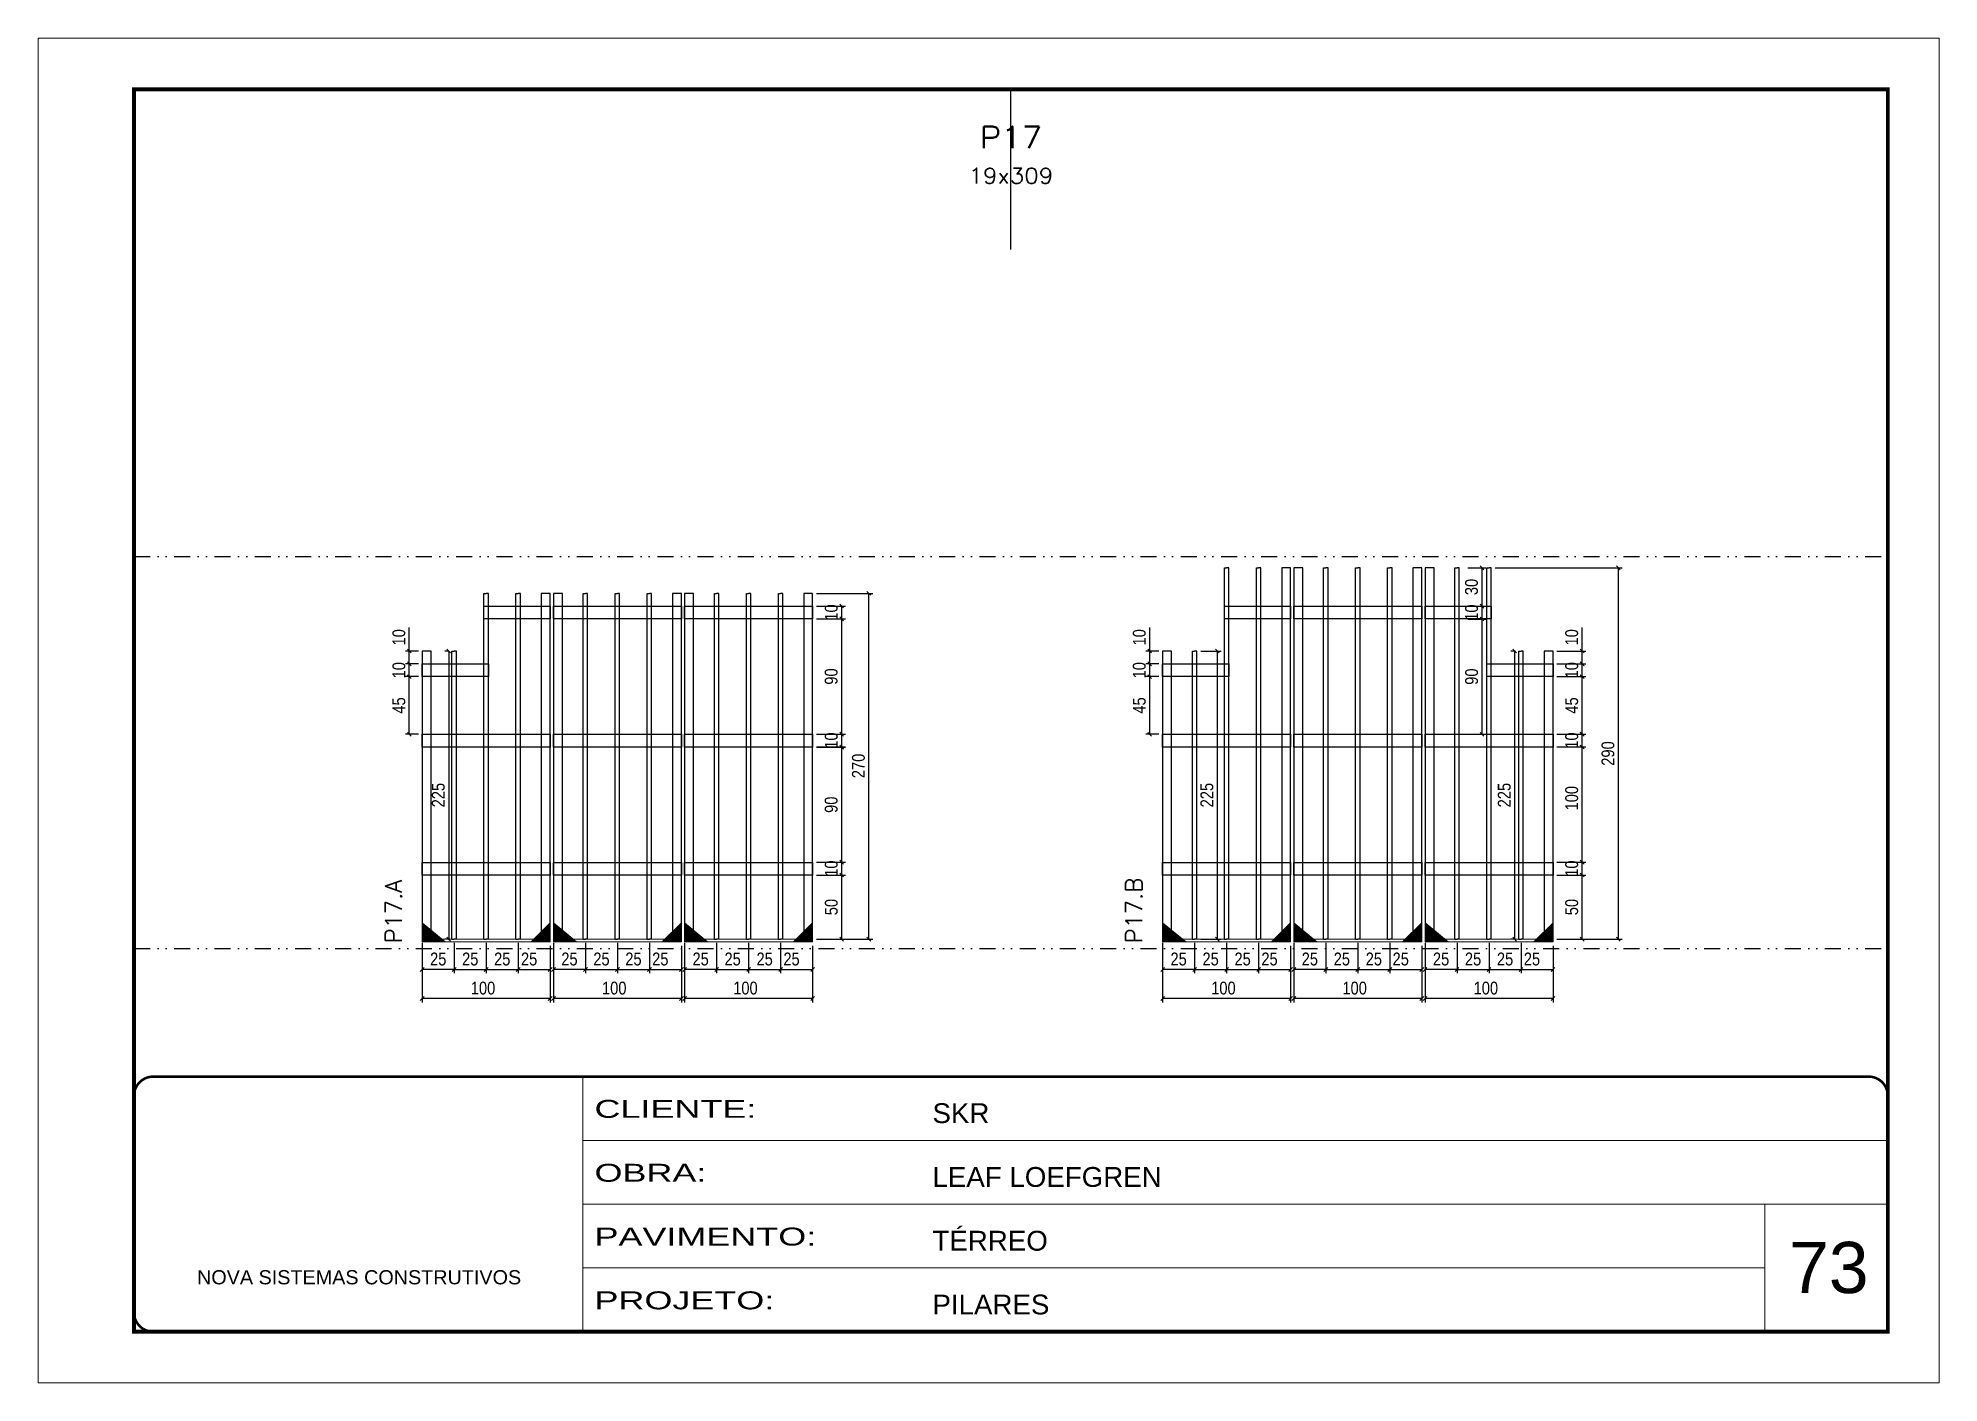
# Model space of a CAD drawing. Extents: x 14400 to 27878, y -21631 to 6985.
# Drawn here: x 14400 to 15885, y -14740 to -13690 of the extents above; entities that cross this region are included whole.
import ezdxf
from ezdxf.enums import TextEntityAlignment as Align

# ---------------------------------------------------------------- set-up
doc = ezdxf.new("R2010")
doc.units = 0
for name, pattern in [('CONTINUO', [0]), ('DASHED', [0.75, 0.5, -0.25]), ('DIVIDE2', [0.625, 0.25, -0.125, 0, -0.125, 0, -0.125]), ('HIDDEN', [0.375, 0.25, -0.125])]:
    doc.linetypes.add(name, pattern=pattern)
for name, color, linetype, lineweight in [('CARIMBO', 255, 'Continuous', 9), ('Folhas', 255, 'Continuous', 9), ('Madeira', 126, 'Continuous', 18), ('Sarr 2.2x7', 40, 'Continuous', 9), ('SARRAFO DE PRESSAO', 251, 'DASHED', 9), ('Texto Seção', 7, 'Continuous', 15)]:
    doc.layers.add(name, color=color, linetype=linetype, lineweight=lineweight)
for name, color, linetype in [('COTA', 241, 'Continuous'), ('Nível', 160, 'Continuous'), ('SARR_2.2x10', 60, 'Continuous'), ('SARR_3.5x7', 81, 'Continuous'), ('SARR_7x7', 40, 'Continuous'), ('Texto de Titulo', 7, 'Continuous'), ('Texto Qtd Sarr', 242, 'Continuous')]:
    doc.layers.add(name, color=color, linetype=linetype)
doc.styles.add('ARIAL', font='arial.ttf')
doc.styles.add('COTA TECNICA', font='techl___.ttf', dxfattribs={"height": 10})
doc.styles.add('REGUA-120', font='ROMANS.shx', dxfattribs={"height": 15})
doc.styles.add('ROMANS', font='romans.shx')
doc.styles.add('Tecnologia', font='')
doc.styles.get('Tecnologia').set_extended_font_data('Forgotten Futurist')
doc.dimstyles.new('PAINEL', dxfattribs={"dimtxt": 10, "dimasz": 3, "dimexe": 3, "dimexo": 3, "dimgap": 3, "dimtad": 1, "dimdec": 1, "dimzin": 12, "dimdsep": 46, "dimtxsty": 'COTA TECNICA', "dimblk1": 'OBLIQUE', "dimblk2": 'OBLIQUE', "dimsah": 1, "dimcen": 0.9, "dimclrd": 4, "dimclre": 4, "dimclrt": 240, "dimadec": 1, "dimazin": 3, "dimtfac": 1, "dimtdec": 1, "dimtmove": 0, "dimatfit": 3, "dimfxl": 1, "dimtolj": 1, "dimtzin": 12, "dimarcsym": 0})

msp = doc.modelspace()

# ---------------------------------------------------------------- texts
at = {"layer": 'CARIMBO', "style": 'ARIAL'}
msp.add_text('73', height=40, dxfattribs=at).set_placement((15767.83, -14669.48))
at = {"layer": 'Texto Seção', "style": 'REGUA-120'}
for s, p in [('P17.A', (14684.18, -14396.46)), ('P17.B', (15262.6, -14396.46))]:
    msp.add_text(s, height=13, rotation=90, dxfattribs=at).set_placement(p)

# ---------------------------------------------------------------- blocks, each defined once
blk = doc.blocks.new('9999999999')
at = {"color": 30, "linetype": 'CONTINUO'}
for p, q in [((98564.6, 34230.2), (98564.6, 34429.4)), ((98564.6, 34379.6), (99584, 34379.6)), ((98564.6, 34329.8), (99488, 34329.8)), ((99584, 34329.8), (99488, 34329.8)), ((99488, 34329.8), (99488, 34230.2)), ((98564.6, 34280), (99488, 34280))]:
    blk.add_line(p, q, dxfattribs=at)
at = {"color": 30, "linetype": 'CONTINUO', "const_width": 2}
blk.add_lwpolyline([(99584, 34230.2), (99584, 34414.4, 0.414214), (99569, 34429.4), (98229, 34429.4, 0.414214), (98214, 34414.4), (98214, 34245.2, 0.414214), (98229, 34230.2), (99584, 34230.2)], format="xyb", dxfattribs=at)
at = {"layer": 'Folhas'}
blk.add_lwpolyline([(98139, 34190.2), (99624, 34190.2), (99624, 35240.2), (98139, 35240.2)], close=True, dxfattribs=at)
at = {"layer": 'Folhas', "color": 30, "const_width": 3}
blk.add_lwpolyline([(98214, 34230.2), (99584, 34230.2), (99584, 35200.2), (98214, 35200.2)], close=True, dxfattribs=at)
at = {"color": 7, "linetype": 'Continuous', "ltscale": 5, "style": 'ARIAL'}
for s, height, p in [('SKR', 15.48, (98837.7, 34393.1)), ('LEAF LOEFGREN', 15.483, (98837.7, 34343.3)), ('TÉRREO', 15.48, (98837.7, 34293.5)), ('NOVA SISTEMAS CONSTRUTIVOS', 11.059, (98263.2, 34267.2)), ('PILARES', 15.48, (98837.7, 34243.7))]:
    blk.add_text(s, height=height, dxfattribs=at).set_placement(p)
at = {"layer": 'Folhas', "color": 7, "style": 'Tecnologia', "width": 1.5}
for s, p in [('CLIENTE:', (98573.7, 34397.2)), ('OBRA:', (98573.7, 34347.3)), ('PAVIMENTO:', (98573.7, 34297.5)), ('PROJETO:', (98573.7, 34247.7))]:
    blk.add_text(s, height=14, dxfattribs=at).set_placement(p)
blk = doc.blocks.new('_Oblique')
at = {"color": 0, "linetype": 'ByBlock', "lineweight": -2}
blk.add_line((-0.5, -0.5), (0.5, 0.5), dxfattribs=at)
blk = doc.blocks.new('*D2825')
at = {"layer": 'COTA', "color": 4, "lineweight": -2, "transparency": 16777216}
for p, q in [((14905.1, -14411.3), (14905.1, -14442.5)), ((15005.1, -14411.3), (15005.1, -14442.5)), ((15005.1, -14439.5), (14905.1, -14439.5))]:
    blk.add_line(p, q, dxfattribs=at)
at = {"layer": 'Defpoints', "color": 0, "transparency": 16777216}
for p in [(14905.1, -14408.3), (15005.1, -14408.3), (14905.1, -14439.5)]:
    blk.add_point(p, dxfattribs=at)
at = {"layer": 'COTA', "color": 4, "lineweight": -2, "transparency": 16777216, "xscale": 3, "yscale": 3, "zscale": 3, "rotation": 180}
blk.add_blockref('_Oblique', (14905.1, -14439.5), dxfattribs=at)
at = {"layer": 'COTA', "color": 4, "lineweight": -2, "transparency": 16777216, "xscale": 3, "yscale": 3, "zscale": 3}
blk.add_blockref('_Oblique', (15005.1, -14439.5), dxfattribs=at)
at = {"layer": 'COTA', "color": 240, "transparency": 16777216, "insert": (14952.6, -14431.4), "char_height": 10, "attachment_point": 5, "style": 'COTA TECNICA'}
blk.add_mtext('\\A1;100', dxfattribs=at)
blk = doc.blocks.new('*D2826')
at = {"layer": 'COTA', "color": 4, "lineweight": -2, "transparency": 16777216}
for p, q in [((14905.1, -14396.1), (14905.1, -14419.8)), ((14930.1, -14396.1), (14930.1, -14419.8)), ((14930.1, -14416.8), (14905.1, -14416.8))]:
    blk.add_line(p, q, dxfattribs=at)
at = {"layer": 'Defpoints', "color": 0, "transparency": 16777216}
for p in [(14905.1, -14393.1), (14930.1, -14393.1), (14905.1, -14416.8)]:
    blk.add_point(p, dxfattribs=at)
at = {"layer": 'COTA', "color": 4, "lineweight": -2, "transparency": 16777216, "xscale": 3, "yscale": 3, "zscale": 3, "rotation": 180}
blk.add_blockref('_Oblique', (14905.1, -14416.8), dxfattribs=at)
at = {"layer": 'COTA', "color": 4, "lineweight": -2, "transparency": 16777216, "xscale": 3, "yscale": 3, "zscale": 3}
blk.add_blockref('_Oblique', (14930.1, -14416.8), dxfattribs=at)
at = {"layer": 'COTA', "color": 240, "transparency": 16777216, "insert": (14917.6, -14408.7), "char_height": 10, "attachment_point": 5, "style": 'COTA TECNICA'}
blk.add_mtext('\\A1;25', dxfattribs=at)
blk = doc.blocks.new('*D2827')
at = {"layer": 'COTA', "color": 4, "lineweight": -2, "transparency": 16777216}
for p, q in [((14980.1, -14396.1), (14980.1, -14419.8)), ((15005.1, -14398.3), (15005.1, -14419.8)), ((14980.1, -14416.8), (15005.1, -14416.8))]:
    blk.add_line(p, q, dxfattribs=at)
at = {"layer": 'Defpoints', "color": 0, "transparency": 16777216}
for p in [(14980.1, -14393.1), (15005.1, -14395.3), (15005.1, -14416.8)]:
    blk.add_point(p, dxfattribs=at)
at = {"layer": 'COTA', "color": 4, "lineweight": -2, "transparency": 16777216, "xscale": 3, "yscale": 3, "zscale": 3, "rotation": 180}
blk.add_blockref('_Oblique', (14980.1, -14416.8), dxfattribs=at)
at = {"layer": 'COTA', "color": 4, "lineweight": -2, "transparency": 16777216, "xscale": 3, "yscale": 3, "zscale": 3}
blk.add_blockref('_Oblique', (15005.1, -14416.8), dxfattribs=at)
at = {"layer": 'COTA', "color": 240, "transparency": 16777216, "insert": (14988.6, -14408.7), "char_height": 10, "attachment_point": 5, "style": 'COTA TECNICA'}
blk.add_mtext('\\A1;25', dxfattribs=at)
blk = doc.blocks.new('*D2828')
at = {"layer": 'COTA', "color": 4, "lineweight": -2, "transparency": 16777216}
for p, q in [((14930.1, -14396.1), (14930.1, -14419.8)), ((14955.1, -14396.1), (14955.1, -14419.8)), ((14930.1, -14416.8), (14955.1, -14416.8))]:
    blk.add_line(p, q, dxfattribs=at)
at = {"layer": 'Defpoints', "color": 0, "transparency": 16777216}
for p in [(14930.1, -14393.1), (14955.1, -14393.1), (14955.1, -14416.8)]:
    blk.add_point(p, dxfattribs=at)
at = {"layer": 'COTA', "color": 4, "lineweight": -2, "transparency": 16777216, "xscale": 3, "yscale": 3, "zscale": 3, "rotation": 180}
blk.add_blockref('_Oblique', (14930.1, -14416.8), dxfattribs=at)
at = {"layer": 'COTA', "color": 4, "lineweight": -2, "transparency": 16777216, "xscale": 3, "yscale": 3, "zscale": 3}
blk.add_blockref('_Oblique', (14955.1, -14416.8), dxfattribs=at)
at = {"layer": 'COTA', "color": 240, "transparency": 16777216, "insert": (14942.6, -14408.7), "char_height": 10, "attachment_point": 5, "style": 'COTA TECNICA'}
blk.add_mtext('\\A1;25', dxfattribs=at)
blk = doc.blocks.new('*D2829')
at = {"layer": 'COTA', "color": 4, "lineweight": -2, "transparency": 16777216}
for p, q in [((15008.1, -14343.1), (15030.8, -14343.1)), ((15027.8, -14393.1), (15027.8, -14343.1)), ((15008.1, -14393.1), (15030.8, -14393.1))]:
    blk.add_line(p, q, dxfattribs=at)
at = {"layer": 'Defpoints', "color": 0, "transparency": 16777216}
for p in [(15005.1, -14343.1), (15027.8, -14343.1), (15005.1, -14393.1)]:
    blk.add_point(p, dxfattribs=at)
at = {"layer": 'COTA', "color": 4, "lineweight": -2, "transparency": 16777216, "xscale": 3, "yscale": 3, "zscale": 3}
for p, rotation in [((15027.8, -14343.1), 90), ((15027.8, -14393.1), 270)]:
    blk.add_blockref('_Oblique', p, dxfattribs=dict(at, rotation=rotation))
at = {"layer": 'COTA', "color": 240, "transparency": 16777216, "insert": (15019.7, -14368.1), "char_height": 10, "attachment_point": 5, "rotation": 90, "style": 'COTA TECNICA'}
blk.add_mtext('\\A1;50', dxfattribs=at)
blk = doc.blocks.new('*D2830')
at = {"layer": 'COTA', "color": 4, "lineweight": -2, "transparency": 16777216}
for p, q in [((14955.1, -14396.1), (14955.1, -14419.8)), ((14980.1, -14396.1), (14980.1, -14419.8)), ((14955.1, -14416.8), (14980.1, -14416.8))]:
    blk.add_line(p, q, dxfattribs=at)
at = {"layer": 'Defpoints', "color": 0, "transparency": 16777216}
for p in [(14955.1, -14393.1), (14980.1, -14393.1), (14980.1, -14416.8)]:
    blk.add_point(p, dxfattribs=at)
at = {"layer": 'COTA', "color": 4, "lineweight": -2, "transparency": 16777216, "xscale": 3, "yscale": 3, "zscale": 3, "rotation": 180}
blk.add_blockref('_Oblique', (14955.1, -14416.8), dxfattribs=at)
at = {"layer": 'COTA', "color": 4, "lineweight": -2, "transparency": 16777216, "xscale": 3, "yscale": 3, "zscale": 3}
blk.add_blockref('_Oblique', (14980.1, -14416.8), dxfattribs=at)
at = {"layer": 'COTA', "color": 240, "transparency": 16777216, "insert": (14967.6, -14408.7), "char_height": 10, "attachment_point": 5, "style": 'COTA TECNICA'}
blk.add_mtext('\\A1;25', dxfattribs=at)
blk = doc.blocks.new('*D2831')
at = {"layer": 'COTA', "color": 4, "lineweight": -2, "transparency": 16777216}
for p, q in [((15008.1, -14333.1), (15030.8, -14333.1)), ((15008.1, -14343.1), (15030.8, -14343.1)), ((15027.8, -14343.1), (15027.8, -14333.1))]:
    blk.add_line(p, q, dxfattribs=at)
at = {"layer": 'Defpoints', "color": 0, "transparency": 16777216}
for p in [(15005.1, -14333.1), (15005.1, -14343.1), (15027.8, -14333.1)]:
    blk.add_point(p, dxfattribs=at)
at = {"layer": 'COTA', "color": 4, "lineweight": -2, "transparency": 16777216, "xscale": 3, "yscale": 3, "zscale": 3}
for p, rotation in [((15027.8, -14333.1), 90), ((15027.8, -14343.1), 270)]:
    blk.add_blockref('_Oblique', p, dxfattribs=dict(at, rotation=rotation))
at = {"layer": 'COTA', "color": 240, "transparency": 16777216, "insert": (15019.7, -14338.1), "char_height": 10, "attachment_point": 5, "rotation": 90, "style": 'COTA TECNICA'}
blk.add_mtext('\\A1;10', dxfattribs=at)
blk = doc.blocks.new('*D2832')
at = {"layer": 'COTA', "color": 4, "lineweight": -2, "transparency": 16777216}
for p, q in [((15008.1, -14243.2), (15030.8, -14243.2)), ((15027.8, -14333.1), (15027.8, -14243.2)), ((15008.1, -14333.1), (15030.8, -14333.1))]:
    blk.add_line(p, q, dxfattribs=at)
at = {"layer": 'Defpoints', "color": 0, "transparency": 16777216}
for p in [(15005.1, -14243.2), (15027.8, -14243.2), (15005.1, -14333.1)]:
    blk.add_point(p, dxfattribs=at)
at = {"layer": 'COTA', "color": 4, "lineweight": -2, "transparency": 16777216, "xscale": 3, "yscale": 3, "zscale": 3}
for p, rotation in [((15027.8, -14243.2), 90), ((15027.8, -14333.1), 270)]:
    blk.add_blockref('_Oblique', p, dxfattribs=dict(at, rotation=rotation))
at = {"layer": 'COTA', "color": 240, "transparency": 16777216, "insert": (15019.6, -14288.2), "char_height": 10, "attachment_point": 5, "rotation": 90, "style": 'COTA TECNICA'}
blk.add_mtext('\\A1;90', dxfattribs=at)
blk = doc.blocks.new('*D2833')
at = {"layer": 'COTA', "color": 4, "lineweight": -2, "transparency": 16777216}
for p, q in [((15008.1, -14233.1), (15030.8, -14233.1)), ((15027.8, -14243.1), (15027.8, -14233.1)), ((15008.1, -14243.1), (15030.8, -14243.1))]:
    blk.add_line(p, q, dxfattribs=at)
at = {"layer": 'Defpoints', "color": 0, "transparency": 16777216}
for p in [(15005.1, -14233.1), (15027.8, -14233.1), (15005.1, -14243.1)]:
    blk.add_point(p, dxfattribs=at)
at = {"layer": 'COTA', "color": 4, "lineweight": -2, "transparency": 16777216, "xscale": 3, "yscale": 3, "zscale": 3}
for p, rotation in [((15027.8, -14233.1), 90), ((15027.8, -14243.1), 270)]:
    blk.add_blockref('_Oblique', p, dxfattribs=dict(at, rotation=rotation))
at = {"layer": 'COTA', "color": 240, "transparency": 16777216, "insert": (15019.7, -14238.1), "char_height": 10, "attachment_point": 5, "rotation": 90, "style": 'COTA TECNICA'}
blk.add_mtext('\\A1;10', dxfattribs=at)
blk = doc.blocks.new('*D2834')
at = {"layer": 'COTA', "color": 4, "lineweight": -2, "transparency": 16777216}
for p, q in [((15008.1, -14143.1), (15030.8, -14143.1)), ((15027.8, -14233.1), (15027.8, -14143.1)), ((15008.1, -14233.1), (15030.8, -14233.1))]:
    blk.add_line(p, q, dxfattribs=at)
at = {"layer": 'Defpoints', "color": 0, "transparency": 16777216}
for p in [(15005.1, -14143.1), (15027.8, -14143.1), (15005.1, -14233.1)]:
    blk.add_point(p, dxfattribs=at)
at = {"layer": 'COTA', "color": 4, "lineweight": -2, "transparency": 16777216, "xscale": 3, "yscale": 3, "zscale": 3}
for p, rotation in [((15027.8, -14143.1), 90), ((15027.8, -14233.1), 270)]:
    blk.add_blockref('_Oblique', p, dxfattribs=dict(at, rotation=rotation))
at = {"layer": 'COTA', "color": 240, "transparency": 16777216, "insert": (15019.6, -14188.1), "char_height": 10, "attachment_point": 5, "rotation": 90, "style": 'COTA TECNICA'}
blk.add_mtext('\\A1;90', dxfattribs=at)
blk = doc.blocks.new('*D2835')
at = {"layer": 'COTA', "color": 4, "lineweight": -2, "transparency": 16777216}
for p, q in [((15008.1, -14133.1), (15030.8, -14133.1)), ((15027.8, -14143.1), (15027.8, -14133.1)), ((15008.1, -14143.1), (15030.8, -14143.1))]:
    blk.add_line(p, q, dxfattribs=at)
at = {"layer": 'Defpoints', "color": 0, "transparency": 16777216}
for p in [(15005.1, -14133.1), (15027.8, -14133.1), (15005.1, -14143.1)]:
    blk.add_point(p, dxfattribs=at)
at = {"layer": 'COTA', "color": 4, "lineweight": -2, "transparency": 16777216, "xscale": 3, "yscale": 3, "zscale": 3}
for p, rotation in [((15027.8, -14133.1), 90), ((15027.8, -14143.1), 270)]:
    blk.add_blockref('_Oblique', p, dxfattribs=dict(at, rotation=rotation))
at = {"layer": 'COTA', "color": 240, "transparency": 16777216, "insert": (15019.7, -14138.1), "char_height": 10, "attachment_point": 5, "rotation": 90, "style": 'COTA TECNICA'}
blk.add_mtext('\\A1;10', dxfattribs=at)
blk = doc.blocks.new('*D2836')
at = {"layer": 'COTA', "color": 4, "lineweight": -2, "transparency": 16777216}
for p, q in [((15008.1, -14123.2), (15052, -14123.2)), ((15049, -14393.2), (15049, -14123.2)), ((15008.1, -14393.2), (15052, -14393.2))]:
    blk.add_line(p, q, dxfattribs=at)
at = {"layer": 'Defpoints', "color": 0, "transparency": 16777216}
for p in [(15005.1, -14123.2), (15049, -14123.2), (15005.1, -14393.2)]:
    blk.add_point(p, dxfattribs=at)
at = {"layer": 'COTA', "color": 4, "lineweight": -2, "transparency": 16777216, "xscale": 3, "yscale": 3, "zscale": 3}
for p, rotation in [((15049, -14123.2), 90), ((15049, -14393.2), 270)]:
    blk.add_blockref('_Oblique', p, dxfattribs=dict(at, rotation=rotation))
at = {"layer": 'COTA', "color": 240, "transparency": 16777216, "insert": (15040.9, -14257.9), "char_height": 10, "attachment_point": 5, "rotation": 90, "style": 'COTA TECNICA'}
blk.add_mtext('\\A1;270', dxfattribs=at)
blk = doc.blocks.new('*D2837')
at = {"layer": 'COTA', "color": 4, "lineweight": -2, "transparency": 16777216}
for p, q in [((14802.6, -14411.3), (14802.6, -14442.5)), ((14902.6, -14411.3), (14902.6, -14442.5)), ((14902.6, -14439.5), (14802.6, -14439.5))]:
    blk.add_line(p, q, dxfattribs=at)
at = {"layer": 'Defpoints', "color": 0, "transparency": 16777216}
for p in [(14802.6, -14408.3), (14902.6, -14408.3), (14802.6, -14439.5)]:
    blk.add_point(p, dxfattribs=at)
at = {"layer": 'COTA', "color": 4, "lineweight": -2, "transparency": 16777216, "xscale": 3, "yscale": 3, "zscale": 3, "rotation": 180}
blk.add_blockref('_Oblique', (14802.6, -14439.5), dxfattribs=at)
at = {"layer": 'COTA', "color": 4, "lineweight": -2, "transparency": 16777216, "xscale": 3, "yscale": 3, "zscale": 3}
blk.add_blockref('_Oblique', (14902.6, -14439.5), dxfattribs=at)
at = {"layer": 'COTA', "color": 240, "transparency": 16777216, "insert": (14850.1, -14431.4), "char_height": 10, "attachment_point": 5, "style": 'COTA TECNICA'}
blk.add_mtext('\\A1;100', dxfattribs=at)
blk = doc.blocks.new('*D2838')
at = {"layer": 'COTA', "color": 4, "lineweight": -2, "transparency": 16777216}
for p, q in [((14802.6, -14396.1), (14802.6, -14419.8)), ((14827.6, -14396.1), (14827.6, -14419.8)), ((14827.6, -14416.8), (14802.6, -14416.8))]:
    blk.add_line(p, q, dxfattribs=at)
at = {"layer": 'Defpoints', "color": 0, "transparency": 16777216}
for p in [(14802.6, -14393.1), (14827.6, -14393.1), (14802.6, -14416.8)]:
    blk.add_point(p, dxfattribs=at)
at = {"layer": 'COTA', "color": 4, "lineweight": -2, "transparency": 16777216, "xscale": 3, "yscale": 3, "zscale": 3, "rotation": 180}
blk.add_blockref('_Oblique', (14802.6, -14416.8), dxfattribs=at)
at = {"layer": 'COTA', "color": 4, "lineweight": -2, "transparency": 16777216, "xscale": 3, "yscale": 3, "zscale": 3}
blk.add_blockref('_Oblique', (14827.6, -14416.8), dxfattribs=at)
at = {"layer": 'COTA', "color": 240, "transparency": 16777216, "insert": (14815.1, -14408.7), "char_height": 10, "attachment_point": 5, "style": 'COTA TECNICA'}
blk.add_mtext('\\A1;25', dxfattribs=at)
blk = doc.blocks.new('*D2839')
at = {"layer": 'COTA', "color": 4, "lineweight": -2, "transparency": 16777216}
for p, q in [((14877.6, -14396.1), (14877.6, -14419.8)), ((14902.6, -14398.3), (14902.6, -14419.8)), ((14877.6, -14416.8), (14902.6, -14416.8))]:
    blk.add_line(p, q, dxfattribs=at)
at = {"layer": 'Defpoints', "color": 0, "transparency": 16777216}
for p in [(14877.6, -14393.1), (14902.6, -14395.3), (14902.6, -14416.8)]:
    blk.add_point(p, dxfattribs=at)
at = {"layer": 'COTA', "color": 4, "lineweight": -2, "transparency": 16777216, "xscale": 3, "yscale": 3, "zscale": 3, "rotation": 180}
blk.add_blockref('_Oblique', (14877.6, -14416.8), dxfattribs=at)
at = {"layer": 'COTA', "color": 4, "lineweight": -2, "transparency": 16777216, "xscale": 3, "yscale": 3, "zscale": 3}
blk.add_blockref('_Oblique', (14902.6, -14416.8), dxfattribs=at)
at = {"layer": 'COTA', "color": 240, "transparency": 16777216, "insert": (14886.1, -14408.7), "char_height": 10, "attachment_point": 5, "style": 'COTA TECNICA'}
blk.add_mtext('\\A1;25', dxfattribs=at)
blk = doc.blocks.new('*D2840')
at = {"layer": 'COTA', "color": 4, "lineweight": -2, "transparency": 16777216}
for p, q in [((14827.6, -14396.1), (14827.6, -14419.8)), ((14852.6, -14396.1), (14852.6, -14419.8)), ((14827.6, -14416.8), (14852.6, -14416.8))]:
    blk.add_line(p, q, dxfattribs=at)
at = {"layer": 'Defpoints', "color": 0, "transparency": 16777216}
for p in [(14827.6, -14393.1), (14852.6, -14393.1), (14852.6, -14416.8)]:
    blk.add_point(p, dxfattribs=at)
at = {"layer": 'COTA', "color": 4, "lineweight": -2, "transparency": 16777216, "xscale": 3, "yscale": 3, "zscale": 3, "rotation": 180}
blk.add_blockref('_Oblique', (14827.6, -14416.8), dxfattribs=at)
at = {"layer": 'COTA', "color": 4, "lineweight": -2, "transparency": 16777216, "xscale": 3, "yscale": 3, "zscale": 3}
blk.add_blockref('_Oblique', (14852.6, -14416.8), dxfattribs=at)
at = {"layer": 'COTA', "color": 240, "transparency": 16777216, "insert": (14840.1, -14408.7), "char_height": 10, "attachment_point": 5, "style": 'COTA TECNICA'}
blk.add_mtext('\\A1;25', dxfattribs=at)
blk = doc.blocks.new('*D2841')
at = {"layer": 'COTA', "color": 4, "lineweight": -2, "transparency": 16777216}
for p, q in [((14852.6, -14396.1), (14852.6, -14419.8)), ((14877.6, -14396.1), (14877.6, -14419.8)), ((14852.6, -14416.8), (14877.6, -14416.8))]:
    blk.add_line(p, q, dxfattribs=at)
at = {"layer": 'Defpoints', "color": 0, "transparency": 16777216}
for p in [(14852.6, -14393.1), (14877.6, -14393.1), (14877.6, -14416.8)]:
    blk.add_point(p, dxfattribs=at)
at = {"layer": 'COTA', "color": 4, "lineweight": -2, "transparency": 16777216, "xscale": 3, "yscale": 3, "zscale": 3, "rotation": 180}
blk.add_blockref('_Oblique', (14852.6, -14416.8), dxfattribs=at)
at = {"layer": 'COTA', "color": 4, "lineweight": -2, "transparency": 16777216, "xscale": 3, "yscale": 3, "zscale": 3}
blk.add_blockref('_Oblique', (14877.6, -14416.8), dxfattribs=at)
at = {"layer": 'COTA', "color": 240, "transparency": 16777216, "insert": (14865.1, -14408.7), "char_height": 10, "attachment_point": 5, "style": 'COTA TECNICA'}
blk.add_mtext('\\A1;25', dxfattribs=at)
blk = doc.blocks.new('*D2796')
at = {"layer": 'COTA', "color": 4, "lineweight": -2, "transparency": 16777216}
for p, q in [((14700.1, -14411.3), (14700.1, -14442.5)), ((14800.1, -14411.3), (14800.1, -14442.5)), ((14800.1, -14439.5), (14700.1, -14439.5))]:
    blk.add_line(p, q, dxfattribs=at)
at = {"layer": 'Defpoints', "color": 0, "transparency": 16777216}
for p in [(14700.1, -14408.3), (14800.1, -14408.3), (14700.1, -14439.5)]:
    blk.add_point(p, dxfattribs=at)
at = {"layer": 'COTA', "color": 4, "lineweight": -2, "transparency": 16777216, "xscale": 3, "yscale": 3, "zscale": 3, "rotation": 180}
blk.add_blockref('_Oblique', (14700.1, -14439.5), dxfattribs=at)
at = {"layer": 'COTA', "color": 4, "lineweight": -2, "transparency": 16777216, "xscale": 3, "yscale": 3, "zscale": 3}
blk.add_blockref('_Oblique', (14800.1, -14439.5), dxfattribs=at)
at = {"layer": 'COTA', "color": 240, "transparency": 16777216, "insert": (14747.6, -14431.4), "char_height": 10, "attachment_point": 5, "style": 'COTA TECNICA'}
blk.add_mtext('\\A1;100', dxfattribs=at)
blk = doc.blocks.new('*D2797')
at = {"layer": 'COTA', "color": 4, "lineweight": -2, "transparency": 16777216}
for p, q in [((14700.1, -14396.1), (14700.1, -14419.8)), ((14725.1, -14396.1), (14725.1, -14419.8)), ((14725.1, -14416.8), (14700.1, -14416.8))]:
    blk.add_line(p, q, dxfattribs=at)
at = {"layer": 'Defpoints', "color": 0, "transparency": 16777216}
for p in [(14700.1, -14393.1), (14725.1, -14393.1), (14700.1, -14416.8)]:
    blk.add_point(p, dxfattribs=at)
at = {"layer": 'COTA', "color": 4, "lineweight": -2, "transparency": 16777216, "xscale": 3, "yscale": 3, "zscale": 3, "rotation": 180}
blk.add_blockref('_Oblique', (14700.1, -14416.8), dxfattribs=at)
at = {"layer": 'COTA', "color": 4, "lineweight": -2, "transparency": 16777216, "xscale": 3, "yscale": 3, "zscale": 3}
blk.add_blockref('_Oblique', (14725.1, -14416.8), dxfattribs=at)
at = {"layer": 'COTA', "color": 240, "transparency": 16777216, "insert": (14712.6, -14408.7), "char_height": 10, "attachment_point": 5, "style": 'COTA TECNICA'}
blk.add_mtext('\\A1;25', dxfattribs=at)
blk = doc.blocks.new('*D2798')
at = {"layer": 'COTA', "color": 4, "lineweight": -2, "transparency": 16777216}
for p, q in [((14775.1, -14396.1), (14775.1, -14419.8)), ((14800.1, -14398.3), (14800.1, -14419.8)), ((14775.1, -14416.8), (14800.1, -14416.8))]:
    blk.add_line(p, q, dxfattribs=at)
at = {"layer": 'Defpoints', "color": 0, "transparency": 16777216}
for p in [(14775.1, -14393.1), (14800.1, -14395.3), (14800.1, -14416.8)]:
    blk.add_point(p, dxfattribs=at)
at = {"layer": 'COTA', "color": 4, "lineweight": -2, "transparency": 16777216, "xscale": 3, "yscale": 3, "zscale": 3, "rotation": 180}
blk.add_blockref('_Oblique', (14775.1, -14416.8), dxfattribs=at)
at = {"layer": 'COTA', "color": 4, "lineweight": -2, "transparency": 16777216, "xscale": 3, "yscale": 3, "zscale": 3}
blk.add_blockref('_Oblique', (14800.1, -14416.8), dxfattribs=at)
at = {"layer": 'COTA', "color": 240, "transparency": 16777216, "insert": (14783.6, -14408.7), "char_height": 10, "attachment_point": 5, "style": 'COTA TECNICA'}
blk.add_mtext('\\A1;25', dxfattribs=at)
blk = doc.blocks.new('*D2799')
at = {"layer": 'COTA', "color": 4, "lineweight": -2, "transparency": 16777216}
for p, q in [((14725.1, -14396.1), (14725.1, -14419.8)), ((14750.1, -14396.1), (14750.1, -14419.8)), ((14725.1, -14416.8), (14750.1, -14416.8))]:
    blk.add_line(p, q, dxfattribs=at)
at = {"layer": 'Defpoints', "color": 0, "transparency": 16777216}
for p in [(14725.1, -14393.1), (14750.1, -14393.1), (14750.1, -14416.8)]:
    blk.add_point(p, dxfattribs=at)
at = {"layer": 'COTA', "color": 4, "lineweight": -2, "transparency": 16777216, "xscale": 3, "yscale": 3, "zscale": 3, "rotation": 180}
blk.add_blockref('_Oblique', (14725.1, -14416.8), dxfattribs=at)
at = {"layer": 'COTA', "color": 4, "lineweight": -2, "transparency": 16777216, "xscale": 3, "yscale": 3, "zscale": 3}
blk.add_blockref('_Oblique', (14750.1, -14416.8), dxfattribs=at)
at = {"layer": 'COTA', "color": 240, "transparency": 16777216, "insert": (14737.6, -14408.7), "char_height": 10, "attachment_point": 5, "style": 'COTA TECNICA'}
blk.add_mtext('\\A1;25', dxfattribs=at)
blk = doc.blocks.new('*D2800')
at = {"layer": 'COTA', "color": 4, "lineweight": -2, "transparency": 16777216}
for p, q in [((14750.1, -14396.1), (14750.1, -14419.8)), ((14775.1, -14396.1), (14775.1, -14419.8)), ((14750.1, -14416.8), (14775.1, -14416.8))]:
    blk.add_line(p, q, dxfattribs=at)
at = {"layer": 'Defpoints', "color": 0, "transparency": 16777216}
for p in [(14750.1, -14393.1), (14775.1, -14393.1), (14775.1, -14416.8)]:
    blk.add_point(p, dxfattribs=at)
at = {"layer": 'COTA', "color": 4, "lineweight": -2, "transparency": 16777216, "xscale": 3, "yscale": 3, "zscale": 3, "rotation": 180}
blk.add_blockref('_Oblique', (14750.1, -14416.8), dxfattribs=at)
at = {"layer": 'COTA', "color": 4, "lineweight": -2, "transparency": 16777216, "xscale": 3, "yscale": 3, "zscale": 3}
blk.add_blockref('_Oblique', (14775.1, -14416.8), dxfattribs=at)
at = {"layer": 'COTA', "color": 240, "transparency": 16777216, "insert": (14762.6, -14408.7), "char_height": 10, "attachment_point": 5, "style": 'COTA TECNICA'}
blk.add_mtext('\\A1;25', dxfattribs=at)
blk = doc.blocks.new('*D2801')
at = {"layer": 'COTA', "color": 4, "lineweight": -2, "transparency": 16777216}
for p, q in [((15483.5, -14411.3), (15483.5, -14442.5)), ((15583.5, -14411.3), (15583.5, -14442.5)), ((15583.5, -14439.5), (15483.5, -14439.5))]:
    blk.add_line(p, q, dxfattribs=at)
at = {"layer": 'Defpoints', "color": 0, "transparency": 16777216}
for p in [(15483.5, -14408.3), (15583.5, -14408.3), (15483.5, -14439.5)]:
    blk.add_point(p, dxfattribs=at)
at = {"layer": 'COTA', "color": 4, "lineweight": -2, "transparency": 16777216, "xscale": 3, "yscale": 3, "zscale": 3, "rotation": 180}
blk.add_blockref('_Oblique', (15483.5, -14439.5), dxfattribs=at)
at = {"layer": 'COTA', "color": 4, "lineweight": -2, "transparency": 16777216, "xscale": 3, "yscale": 3, "zscale": 3}
blk.add_blockref('_Oblique', (15583.5, -14439.5), dxfattribs=at)
at = {"layer": 'COTA', "color": 240, "transparency": 16777216, "insert": (15531, -14431.4), "char_height": 10, "attachment_point": 5, "style": 'COTA TECNICA'}
blk.add_mtext('\\A1;100', dxfattribs=at)
blk = doc.blocks.new('*D2802')
at = {"layer": 'COTA', "color": 4, "lineweight": -2, "transparency": 16777216}
for p, q in [((15483.5, -14396.1), (15483.5, -14419.8)), ((15508.5, -14396.1), (15508.5, -14419.8)), ((15508.5, -14416.8), (15483.5, -14416.8))]:
    blk.add_line(p, q, dxfattribs=at)
at = {"layer": 'Defpoints', "color": 0, "transparency": 16777216}
for p in [(15483.5, -14393.1), (15508.5, -14393.1), (15483.5, -14416.8)]:
    blk.add_point(p, dxfattribs=at)
at = {"layer": 'COTA', "color": 4, "lineweight": -2, "transparency": 16777216, "xscale": 3, "yscale": 3, "zscale": 3, "rotation": 180}
blk.add_blockref('_Oblique', (15483.5, -14416.8), dxfattribs=at)
at = {"layer": 'COTA', "color": 4, "lineweight": -2, "transparency": 16777216, "xscale": 3, "yscale": 3, "zscale": 3}
blk.add_blockref('_Oblique', (15508.5, -14416.8), dxfattribs=at)
at = {"layer": 'COTA', "color": 240, "transparency": 16777216, "insert": (15496, -14408.7), "char_height": 10, "attachment_point": 5, "style": 'COTA TECNICA'}
blk.add_mtext('\\A1;25', dxfattribs=at)
blk = doc.blocks.new('*D2803')
at = {"layer": 'COTA', "color": 4, "lineweight": -2, "transparency": 16777216}
for p, q in [((15558.5, -14396.1), (15558.5, -14419.8)), ((15583.5, -14398.3), (15583.5, -14419.8)), ((15558.5, -14416.8), (15583.5, -14416.8))]:
    blk.add_line(p, q, dxfattribs=at)
at = {"layer": 'Defpoints', "color": 0, "transparency": 16777216}
for p in [(15558.5, -14393.1), (15583.5, -14395.3), (15583.5, -14416.8)]:
    blk.add_point(p, dxfattribs=at)
at = {"layer": 'COTA', "color": 4, "lineweight": -2, "transparency": 16777216, "xscale": 3, "yscale": 3, "zscale": 3, "rotation": 180}
blk.add_blockref('_Oblique', (15558.5, -14416.8), dxfattribs=at)
at = {"layer": 'COTA', "color": 4, "lineweight": -2, "transparency": 16777216, "xscale": 3, "yscale": 3, "zscale": 3}
blk.add_blockref('_Oblique', (15583.5, -14416.8), dxfattribs=at)
at = {"layer": 'COTA', "color": 240, "transparency": 16777216, "insert": (15567, -14408.7), "char_height": 10, "attachment_point": 5, "style": 'COTA TECNICA'}
blk.add_mtext('\\A1;25', dxfattribs=at)
blk = doc.blocks.new('*D2804')
at = {"layer": 'COTA', "color": 4, "lineweight": -2, "transparency": 16777216}
for p, q in [((15508.5, -14396.1), (15508.5, -14419.8)), ((15533.5, -14396.1), (15533.5, -14419.8)), ((15508.5, -14416.8), (15533.5, -14416.8))]:
    blk.add_line(p, q, dxfattribs=at)
at = {"layer": 'Defpoints', "color": 0, "transparency": 16777216}
for p in [(15508.5, -14393.1), (15533.5, -14393.1), (15533.5, -14416.8)]:
    blk.add_point(p, dxfattribs=at)
at = {"layer": 'COTA', "color": 4, "lineweight": -2, "transparency": 16777216, "xscale": 3, "yscale": 3, "zscale": 3, "rotation": 180}
blk.add_blockref('_Oblique', (15508.5, -14416.8), dxfattribs=at)
at = {"layer": 'COTA', "color": 4, "lineweight": -2, "transparency": 16777216, "xscale": 3, "yscale": 3, "zscale": 3}
blk.add_blockref('_Oblique', (15533.5, -14416.8), dxfattribs=at)
at = {"layer": 'COTA', "color": 240, "transparency": 16777216, "insert": (15521, -14408.7), "char_height": 10, "attachment_point": 5, "style": 'COTA TECNICA'}
blk.add_mtext('\\A1;25', dxfattribs=at)
blk = doc.blocks.new('*D2805')
at = {"layer": 'COTA', "color": 4, "lineweight": -2, "transparency": 16777216}
for p, q in [((15586.5, -14343.1), (15609.2, -14343.1)), ((15606.2, -14393.1), (15606.2, -14343.1)), ((15586.5, -14393.1), (15609.2, -14393.1))]:
    blk.add_line(p, q, dxfattribs=at)
at = {"layer": 'Defpoints', "color": 0, "transparency": 16777216}
for p in [(15583.5, -14343.1), (15606.2, -14343.1), (15583.5, -14393.1)]:
    blk.add_point(p, dxfattribs=at)
at = {"layer": 'COTA', "color": 4, "lineweight": -2, "transparency": 16777216, "xscale": 3, "yscale": 3, "zscale": 3}
for p, rotation in [((15606.2, -14343.1), 90), ((15606.2, -14393.1), 270)]:
    blk.add_blockref('_Oblique', p, dxfattribs=dict(at, rotation=rotation))
at = {"layer": 'COTA', "color": 240, "transparency": 16777216, "insert": (15598.1, -14368.1), "char_height": 10, "attachment_point": 5, "rotation": 90, "style": 'COTA TECNICA'}
blk.add_mtext('\\A1;50', dxfattribs=at)
blk = doc.blocks.new('*D2806')
at = {"layer": 'COTA', "color": 4, "lineweight": -2, "transparency": 16777216}
for p, q in [((15533.5, -14396.1), (15533.5, -14419.8)), ((15558.5, -14396.1), (15558.5, -14419.8)), ((15533.5, -14416.8), (15558.5, -14416.8))]:
    blk.add_line(p, q, dxfattribs=at)
at = {"layer": 'Defpoints', "color": 0, "transparency": 16777216}
for p in [(15533.5, -14393.1), (15558.5, -14393.1), (15558.5, -14416.8)]:
    blk.add_point(p, dxfattribs=at)
at = {"layer": 'COTA', "color": 4, "lineweight": -2, "transparency": 16777216, "xscale": 3, "yscale": 3, "zscale": 3, "rotation": 180}
blk.add_blockref('_Oblique', (15533.5, -14416.8), dxfattribs=at)
at = {"layer": 'COTA', "color": 4, "lineweight": -2, "transparency": 16777216, "xscale": 3, "yscale": 3, "zscale": 3}
blk.add_blockref('_Oblique', (15558.5, -14416.8), dxfattribs=at)
at = {"layer": 'COTA', "color": 240, "transparency": 16777216, "insert": (15546, -14408.7), "char_height": 10, "attachment_point": 5, "style": 'COTA TECNICA'}
blk.add_mtext('\\A1;25', dxfattribs=at)
blk = doc.blocks.new('*D2807')
at = {"layer": 'COTA', "color": 4, "lineweight": -2, "transparency": 16777216}
for p, q in [((15586.5, -14333.1), (15609.2, -14333.1)), ((15586.5, -14343.1), (15609.2, -14343.1)), ((15606.2, -14343.1), (15606.2, -14333.1))]:
    blk.add_line(p, q, dxfattribs=at)
at = {"layer": 'Defpoints', "color": 0, "transparency": 16777216}
for p in [(15583.5, -14333.1), (15583.5, -14343.1), (15606.2, -14333.1)]:
    blk.add_point(p, dxfattribs=at)
at = {"layer": 'COTA', "color": 4, "lineweight": -2, "transparency": 16777216, "xscale": 3, "yscale": 3, "zscale": 3}
for p, rotation in [((15606.2, -14333.1), 90), ((15606.2, -14343.1), 270)]:
    blk.add_blockref('_Oblique', p, dxfattribs=dict(at, rotation=rotation))
at = {"layer": 'COTA', "color": 240, "transparency": 16777216, "insert": (15598.1, -14338.1), "char_height": 10, "attachment_point": 5, "rotation": 90, "style": 'COTA TECNICA'}
blk.add_mtext('\\A1;10', dxfattribs=at)
blk = doc.blocks.new('*D2808')
at = {"layer": 'COTA', "color": 4, "lineweight": -2, "transparency": 16777216}
for p, q in [((15586.5, -14233.1), (15609.2, -14233.1)), ((15606.2, -14333.1), (15606.2, -14233.1)), ((15586.5, -14333.1), (15609.2, -14333.1))]:
    blk.add_line(p, q, dxfattribs=at)
at = {"layer": 'Defpoints', "color": 0, "transparency": 16777216}
for p in [(15583.5, -14233.1), (15606.2, -14233.1), (15583.5, -14333.1)]:
    blk.add_point(p, dxfattribs=at)
at = {"layer": 'COTA', "color": 4, "lineweight": -2, "transparency": 16777216, "xscale": 3, "yscale": 3, "zscale": 3}
for p, rotation in [((15606.2, -14233.1), 90), ((15606.2, -14333.1), 270)]:
    blk.add_blockref('_Oblique', p, dxfattribs=dict(at, rotation=rotation))
at = {"layer": 'COTA', "color": 240, "transparency": 16777216, "insert": (15598.1, -14283.1), "char_height": 10, "attachment_point": 5, "rotation": 90, "style": 'COTA TECNICA'}
blk.add_mtext('\\A1;100', dxfattribs=at)
blk = doc.blocks.new('*D2809')
at = {"layer": 'COTA', "color": 4, "lineweight": -2, "transparency": 16777216}
for p, q in [((15586.5, -14233.1), (15609.2, -14233.1)), ((15606.2, -14243.1), (15606.2, -14233.1)), ((15586.5, -14243.1), (15609.2, -14243.1))]:
    blk.add_line(p, q, dxfattribs=at)
at = {"layer": 'Defpoints', "color": 0, "transparency": 16777216}
for p in [(15583.5, -14233.1), (15606.2, -14233.1), (15583.5, -14243.1)]:
    blk.add_point(p, dxfattribs=at)
at = {"layer": 'COTA', "color": 4, "lineweight": -2, "transparency": 16777216, "xscale": 3, "yscale": 3, "zscale": 3}
for p, rotation in [((15606.2, -14233.1), 90), ((15606.2, -14243.1), 270)]:
    blk.add_blockref('_Oblique', p, dxfattribs=dict(at, rotation=rotation))
at = {"layer": 'COTA', "color": 240, "transparency": 16777216, "insert": (15598.1, -14238.1), "char_height": 10, "attachment_point": 5, "rotation": 90, "style": 'COTA TECNICA'}
blk.add_mtext('\\A1;10', dxfattribs=at)
blk = doc.blocks.new('*D2813')
at = {"layer": 'COTA', "color": 4, "lineweight": -2, "transparency": 16777216}
for p, q in [((15381, -14411.3), (15381, -14442.5)), ((15481, -14411.3), (15481, -14442.5)), ((15481, -14439.5), (15381, -14439.5))]:
    blk.add_line(p, q, dxfattribs=at)
at = {"layer": 'Defpoints', "color": 0, "transparency": 16777216}
for p in [(15381, -14408.3), (15481, -14408.3), (15381, -14439.5)]:
    blk.add_point(p, dxfattribs=at)
at = {"layer": 'COTA', "color": 4, "lineweight": -2, "transparency": 16777216, "xscale": 3, "yscale": 3, "zscale": 3, "rotation": 180}
blk.add_blockref('_Oblique', (15381, -14439.5), dxfattribs=at)
at = {"layer": 'COTA', "color": 4, "lineweight": -2, "transparency": 16777216, "xscale": 3, "yscale": 3, "zscale": 3}
blk.add_blockref('_Oblique', (15481, -14439.5), dxfattribs=at)
at = {"layer": 'COTA', "color": 240, "transparency": 16777216, "insert": (15428.5, -14431.4), "char_height": 10, "attachment_point": 5, "style": 'COTA TECNICA'}
blk.add_mtext('\\A1;100', dxfattribs=at)
blk = doc.blocks.new('*D2814')
at = {"layer": 'COTA', "color": 4, "lineweight": -2, "transparency": 16777216}
for p, q in [((15381, -14396.1), (15381, -14419.8)), ((15406, -14396.1), (15406, -14419.8)), ((15406, -14416.8), (15381, -14416.8))]:
    blk.add_line(p, q, dxfattribs=at)
at = {"layer": 'Defpoints', "color": 0, "transparency": 16777216}
for p in [(15381, -14393.1), (15406, -14393.1), (15381, -14416.8)]:
    blk.add_point(p, dxfattribs=at)
at = {"layer": 'COTA', "color": 4, "lineweight": -2, "transparency": 16777216, "xscale": 3, "yscale": 3, "zscale": 3, "rotation": 180}
blk.add_blockref('_Oblique', (15381, -14416.8), dxfattribs=at)
at = {"layer": 'COTA', "color": 4, "lineweight": -2, "transparency": 16777216, "xscale": 3, "yscale": 3, "zscale": 3}
blk.add_blockref('_Oblique', (15406, -14416.8), dxfattribs=at)
at = {"layer": 'COTA', "color": 240, "transparency": 16777216, "insert": (15393.5, -14408.7), "char_height": 10, "attachment_point": 5, "style": 'COTA TECNICA'}
blk.add_mtext('\\A1;25', dxfattribs=at)
blk = doc.blocks.new('*D2815')
at = {"layer": 'COTA', "color": 4, "lineweight": -2, "transparency": 16777216}
for p, q in [((15456, -14396.1), (15456, -14419.8)), ((15481, -14398.3), (15481, -14419.8)), ((15456, -14416.8), (15481, -14416.8))]:
    blk.add_line(p, q, dxfattribs=at)
at = {"layer": 'Defpoints', "color": 0, "transparency": 16777216}
for p in [(15456, -14393.1), (15481, -14395.3), (15481, -14416.8)]:
    blk.add_point(p, dxfattribs=at)
at = {"layer": 'COTA', "color": 4, "lineweight": -2, "transparency": 16777216, "xscale": 3, "yscale": 3, "zscale": 3, "rotation": 180}
blk.add_blockref('_Oblique', (15456, -14416.8), dxfattribs=at)
at = {"layer": 'COTA', "color": 4, "lineweight": -2, "transparency": 16777216, "xscale": 3, "yscale": 3, "zscale": 3}
blk.add_blockref('_Oblique', (15481, -14416.8), dxfattribs=at)
at = {"layer": 'COTA', "color": 240, "transparency": 16777216, "insert": (15464.5, -14408.7), "char_height": 10, "attachment_point": 5, "style": 'COTA TECNICA'}
blk.add_mtext('\\A1;25', dxfattribs=at)
blk = doc.blocks.new('*D2816')
at = {"layer": 'COTA', "color": 4, "lineweight": -2, "transparency": 16777216}
for p, q in [((15406, -14396.1), (15406, -14419.8)), ((15431, -14396.1), (15431, -14419.8)), ((15406, -14416.8), (15431, -14416.8))]:
    blk.add_line(p, q, dxfattribs=at)
at = {"layer": 'Defpoints', "color": 0, "transparency": 16777216}
for p in [(15406, -14393.1), (15431, -14393.1), (15431, -14416.8)]:
    blk.add_point(p, dxfattribs=at)
at = {"layer": 'COTA', "color": 4, "lineweight": -2, "transparency": 16777216, "xscale": 3, "yscale": 3, "zscale": 3, "rotation": 180}
blk.add_blockref('_Oblique', (15406, -14416.8), dxfattribs=at)
at = {"layer": 'COTA', "color": 4, "lineweight": -2, "transparency": 16777216, "xscale": 3, "yscale": 3, "zscale": 3}
blk.add_blockref('_Oblique', (15431, -14416.8), dxfattribs=at)
at = {"layer": 'COTA', "color": 240, "transparency": 16777216, "insert": (15418.5, -14408.7), "char_height": 10, "attachment_point": 5, "style": 'COTA TECNICA'}
blk.add_mtext('\\A1;25', dxfattribs=at)
blk = doc.blocks.new('*D2817')
at = {"layer": 'COTA', "color": 4, "lineweight": -2, "transparency": 16777216}
for p, q in [((15431, -14396.1), (15431, -14419.8)), ((15456, -14396.1), (15456, -14419.8)), ((15431, -14416.8), (15456, -14416.8))]:
    blk.add_line(p, q, dxfattribs=at)
at = {"layer": 'Defpoints', "color": 0, "transparency": 16777216}
for p in [(15431, -14393.1), (15456, -14393.1), (15456, -14416.8)]:
    blk.add_point(p, dxfattribs=at)
at = {"layer": 'COTA', "color": 4, "lineweight": -2, "transparency": 16777216, "xscale": 3, "yscale": 3, "zscale": 3, "rotation": 180}
blk.add_blockref('_Oblique', (15431, -14416.8), dxfattribs=at)
at = {"layer": 'COTA', "color": 4, "lineweight": -2, "transparency": 16777216, "xscale": 3, "yscale": 3, "zscale": 3}
blk.add_blockref('_Oblique', (15456, -14416.8), dxfattribs=at)
at = {"layer": 'COTA', "color": 240, "transparency": 16777216, "insert": (15443.5, -14408.7), "char_height": 10, "attachment_point": 5, "style": 'COTA TECNICA'}
blk.add_mtext('\\A1;25', dxfattribs=at)
blk = doc.blocks.new('*D2818')
at = {"layer": 'COTA', "color": 4, "lineweight": -2, "transparency": 16777216}
for p, q in [((15278.5, -14411.3), (15278.5, -14442.5)), ((15378.5, -14411.3), (15378.5, -14442.5)), ((15378.5, -14439.5), (15278.5, -14439.5))]:
    blk.add_line(p, q, dxfattribs=at)
at = {"layer": 'Defpoints', "color": 0, "transparency": 16777216}
for p in [(15278.5, -14408.3), (15378.5, -14408.3), (15278.5, -14439.5)]:
    blk.add_point(p, dxfattribs=at)
at = {"layer": 'COTA', "color": 4, "lineweight": -2, "transparency": 16777216, "xscale": 3, "yscale": 3, "zscale": 3, "rotation": 180}
blk.add_blockref('_Oblique', (15278.5, -14439.5), dxfattribs=at)
at = {"layer": 'COTA', "color": 4, "lineweight": -2, "transparency": 16777216, "xscale": 3, "yscale": 3, "zscale": 3}
blk.add_blockref('_Oblique', (15378.5, -14439.5), dxfattribs=at)
at = {"layer": 'COTA', "color": 240, "transparency": 16777216, "insert": (15326, -14431.4), "char_height": 10, "attachment_point": 5, "style": 'COTA TECNICA'}
blk.add_mtext('\\A1;100', dxfattribs=at)
blk = doc.blocks.new('*D2819')
at = {"layer": 'COTA', "color": 4, "lineweight": -2, "transparency": 16777216}
for p, q in [((15278.5, -14396.1), (15278.5, -14419.8)), ((15303.5, -14396.1), (15303.5, -14419.8)), ((15303.5, -14416.8), (15278.5, -14416.8))]:
    blk.add_line(p, q, dxfattribs=at)
at = {"layer": 'Defpoints', "color": 0, "transparency": 16777216}
for p in [(15278.5, -14393.1), (15303.5, -14393.1), (15278.5, -14416.8)]:
    blk.add_point(p, dxfattribs=at)
at = {"layer": 'COTA', "color": 4, "lineweight": -2, "transparency": 16777216, "xscale": 3, "yscale": 3, "zscale": 3, "rotation": 180}
blk.add_blockref('_Oblique', (15278.5, -14416.8), dxfattribs=at)
at = {"layer": 'COTA', "color": 4, "lineweight": -2, "transparency": 16777216, "xscale": 3, "yscale": 3, "zscale": 3}
blk.add_blockref('_Oblique', (15303.5, -14416.8), dxfattribs=at)
at = {"layer": 'COTA', "color": 240, "transparency": 16777216, "insert": (15291, -14408.7), "char_height": 10, "attachment_point": 5, "style": 'COTA TECNICA'}
blk.add_mtext('\\A1;25', dxfattribs=at)
blk = doc.blocks.new('*D2820')
at = {"layer": 'COTA', "color": 4, "lineweight": -2, "transparency": 16777216}
for p, q in [((15353.5, -14396.1), (15353.5, -14419.8)), ((15378.5, -14398.3), (15378.5, -14419.8)), ((15353.5, -14416.8), (15378.5, -14416.8))]:
    blk.add_line(p, q, dxfattribs=at)
at = {"layer": 'Defpoints', "color": 0, "transparency": 16777216}
for p in [(15353.5, -14393.1), (15378.5, -14395.3), (15378.5, -14416.8)]:
    blk.add_point(p, dxfattribs=at)
at = {"layer": 'COTA', "color": 4, "lineweight": -2, "transparency": 16777216, "xscale": 3, "yscale": 3, "zscale": 3, "rotation": 180}
blk.add_blockref('_Oblique', (15353.5, -14416.8), dxfattribs=at)
at = {"layer": 'COTA', "color": 4, "lineweight": -2, "transparency": 16777216, "xscale": 3, "yscale": 3, "zscale": 3}
blk.add_blockref('_Oblique', (15378.5, -14416.8), dxfattribs=at)
at = {"layer": 'COTA', "color": 240, "transparency": 16777216, "insert": (15362, -14408.7), "char_height": 10, "attachment_point": 5, "style": 'COTA TECNICA'}
blk.add_mtext('\\A1;25', dxfattribs=at)
blk = doc.blocks.new('*D2821')
at = {"layer": 'COTA', "color": 4, "lineweight": -2, "transparency": 16777216}
for p, q in [((15303.5, -14396.1), (15303.5, -14419.8)), ((15328.5, -14396.1), (15328.5, -14419.8)), ((15303.5, -14416.8), (15328.5, -14416.8))]:
    blk.add_line(p, q, dxfattribs=at)
at = {"layer": 'Defpoints', "color": 0, "transparency": 16777216}
for p in [(15303.5, -14393.1), (15328.5, -14393.1), (15328.5, -14416.8)]:
    blk.add_point(p, dxfattribs=at)
at = {"layer": 'COTA', "color": 4, "lineweight": -2, "transparency": 16777216, "xscale": 3, "yscale": 3, "zscale": 3, "rotation": 180}
blk.add_blockref('_Oblique', (15303.5, -14416.8), dxfattribs=at)
at = {"layer": 'COTA', "color": 4, "lineweight": -2, "transparency": 16777216, "xscale": 3, "yscale": 3, "zscale": 3}
blk.add_blockref('_Oblique', (15328.5, -14416.8), dxfattribs=at)
at = {"layer": 'COTA', "color": 240, "transparency": 16777216, "insert": (15316, -14408.7), "char_height": 10, "attachment_point": 5, "style": 'COTA TECNICA'}
blk.add_mtext('\\A1;25', dxfattribs=at)
blk = doc.blocks.new('*D2822')
at = {"layer": 'COTA', "color": 4, "lineweight": -2, "transparency": 16777216}
for p, q in [((15328.5, -14396.1), (15328.5, -14419.8)), ((15353.5, -14396.1), (15353.5, -14419.8)), ((15328.5, -14416.8), (15353.5, -14416.8))]:
    blk.add_line(p, q, dxfattribs=at)
at = {"layer": 'Defpoints', "color": 0, "transparency": 16777216}
for p in [(15328.5, -14393.1), (15353.5, -14393.1), (15353.5, -14416.8)]:
    blk.add_point(p, dxfattribs=at)
at = {"layer": 'COTA', "color": 4, "lineweight": -2, "transparency": 16777216, "xscale": 3, "yscale": 3, "zscale": 3, "rotation": 180}
blk.add_blockref('_Oblique', (15328.5, -14416.8), dxfattribs=at)
at = {"layer": 'COTA', "color": 4, "lineweight": -2, "transparency": 16777216, "xscale": 3, "yscale": 3, "zscale": 3}
blk.add_blockref('_Oblique', (15353.5, -14416.8), dxfattribs=at)
at = {"layer": 'COTA', "color": 240, "transparency": 16777216, "insert": (15341, -14408.7), "char_height": 10, "attachment_point": 5, "style": 'COTA TECNICA'}
blk.add_mtext('\\A1;25', dxfattribs=at)
blk = doc.blocks.new('*D2823')
at = {"layer": 'COTA', "color": 4, "lineweight": -2, "transparency": 16777216}
for p, q in [((15553.8, -14168.2), (15550.5, -14168.2)), ((15553.5, -14168.2), (15553.5, -14393.1)), ((15553.8, -14393.1), (15550.5, -14393.1))]:
    blk.add_line(p, q, dxfattribs=at)
at = {"layer": 'Defpoints', "color": 0, "transparency": 16777216}
for p in [(15556.8, -14168.2), (15553.5, -14393.1), (15556.8, -14393.1)]:
    blk.add_point(p, dxfattribs=at)
at = {"layer": 'COTA', "color": 4, "lineweight": -2, "transparency": 16777216, "xscale": 3, "yscale": 3, "zscale": 3}
for p, rotation in [((15553.5, -14168.2), 90), ((15553.5, -14393.1), 270)]:
    blk.add_blockref('_Oblique', p, dxfattribs=dict(at, rotation=rotation))
at = {"layer": 'COTA', "color": 240, "transparency": 16777216, "insert": (15545.4, -14280.7), "char_height": 10, "attachment_point": 5, "rotation": 90, "style": 'COTA TECNICA'}
blk.add_mtext('\\A1;225', dxfattribs=at)
blk = doc.blocks.new('*D2824')
at = {"layer": 'COTA', "color": 4, "lineweight": -2, "transparency": 16777216}
for p, q in [((15308.3, -14168.2), (15324.2, -14168.2)), ((15321.2, -14168.2), (15321.2, -14393.1)), ((15308.3, -14393.1), (15324.2, -14393.1))]:
    blk.add_line(p, q, dxfattribs=at)
at = {"layer": 'Defpoints', "color": 0, "transparency": 16777216}
for p in [(15305.3, -14168.2), (15305.3, -14393.1), (15321.2, -14393.1)]:
    blk.add_point(p, dxfattribs=at)
at = {"layer": 'COTA', "color": 4, "lineweight": -2, "transparency": 16777216, "xscale": 3, "yscale": 3, "zscale": 3}
for p, rotation in [((15321.2, -14168.2), 90), ((15321.2, -14393.1), 270)]:
    blk.add_blockref('_Oblique', p, dxfattribs=dict(at, rotation=rotation))
at = {"layer": 'COTA', "color": 240, "transparency": 16777216, "insert": (15313.1, -14280.7), "char_height": 10, "attachment_point": 5, "rotation": 90, "style": 'COTA TECNICA'}
blk.add_mtext('\\A1;225', dxfattribs=at)
blk = doc.blocks.new('*D2845')
at = {"layer": 'COTA', "color": 4, "lineweight": -2, "transparency": 16777216}
for p, q in [((15586.5, -14188.2), (15609.2, -14188.2)), ((15606.2, -14233.2), (15606.2, -14188.2)), ((15586.5, -14233.2), (15609.2, -14233.2))]:
    blk.add_line(p, q, dxfattribs=at)
at = {"layer": 'Defpoints', "color": 0, "transparency": 16777216}
for p in [(15583.5, -14188.2), (15606.2, -14188.2), (15583.5, -14233.2)]:
    blk.add_point(p, dxfattribs=at)
at = {"layer": 'COTA', "color": 4, "lineweight": -2, "transparency": 16777216, "xscale": 3, "yscale": 3, "zscale": 3}
for p, rotation in [((15606.2, -14188.2), 90), ((15606.2, -14233.2), 270)]:
    blk.add_blockref('_Oblique', p, dxfattribs=dict(at, rotation=rotation))
at = {"layer": 'COTA', "color": 240, "transparency": 16777216, "insert": (15598.1, -14210.7), "char_height": 10, "attachment_point": 5, "rotation": 90, "style": 'COTA TECNICA'}
blk.add_mtext('\\A1;45', dxfattribs=at)
blk = doc.blocks.new('*D2847')
at = {"layer": 'COTA', "color": 4, "lineweight": -2, "transparency": 16777216}
for p, q in [((15538.3, -14103.2), (15637.5, -14103.2)), ((15634.5, -14393.1), (15634.5, -14103.2)), ((15586.5, -14393.1), (15637.5, -14393.1))]:
    blk.add_line(p, q, dxfattribs=at)
at = {"layer": 'Defpoints', "color": 0, "transparency": 16777216}
for p in [(15535.3, -14103.2), (15634.5, -14103.2), (15583.5, -14393.1)]:
    blk.add_point(p, dxfattribs=at)
at = {"layer": 'COTA', "color": 4, "lineweight": -2, "transparency": 16777216, "xscale": 3, "yscale": 3, "zscale": 3}
for p, rotation in [((15634.5, -14103.2), 90), ((15634.5, -14393.1), 270)]:
    blk.add_blockref('_Oblique', p, dxfattribs=dict(at, rotation=rotation))
at = {"layer": 'COTA', "color": 240, "transparency": 16777216, "insert": (15626.4, -14248.2), "char_height": 10, "attachment_point": 5, "rotation": 90, "style": 'COTA TECNICA'}
blk.add_mtext('\\A1;290', dxfattribs=at)
blk = doc.blocks.new('*D2849')
at = {"layer": 'COTA', "color": 4, "lineweight": -2, "transparency": 16777216}
for p, q in [((15516.8, -14143.2), (15531, -14143.2)), ((15528, -14233.2), (15528, -14143.2)), ((15516.8, -14233.2), (15531, -14233.2))]:
    blk.add_line(p, q, dxfattribs=at)
at = {"layer": 'Defpoints', "color": 0, "transparency": 16777216}
for p in [(15513.8, -14143.2), (15528, -14143.2), (15513.8, -14233.2)]:
    blk.add_point(p, dxfattribs=at)
at = {"layer": 'COTA', "color": 4, "lineweight": -2, "transparency": 16777216, "xscale": 3, "yscale": 3, "zscale": 3}
for p, rotation in [((15528, -14143.2), 90), ((15528, -14233.2), 270)]:
    blk.add_blockref('_Oblique', p, dxfattribs=dict(at, rotation=rotation))
at = {"layer": 'COTA', "color": 240, "transparency": 16777216, "insert": (15519.9, -14188.2), "char_height": 10, "attachment_point": 5, "rotation": 90, "style": 'COTA TECNICA'}
blk.add_mtext('\\A1;90', dxfattribs=at)
blk = doc.blocks.new('*D2850')
at = {"layer": 'COTA', "color": 4, "lineweight": -2, "transparency": 16777216}
for p, q in [((15516.8, -14133.2), (15531, -14133.2)), ((15528, -14143.2), (15528, -14133.2)), ((15516.8, -14143.2), (15531, -14143.2))]:
    blk.add_line(p, q, dxfattribs=at)
at = {"layer": 'Defpoints', "color": 0, "transparency": 16777216}
for p in [(15513.8, -14133.2), (15528, -14133.2), (15513.8, -14143.2)]:
    blk.add_point(p, dxfattribs=at)
at = {"layer": 'COTA', "color": 4, "lineweight": -2, "transparency": 16777216, "xscale": 3, "yscale": 3, "zscale": 3}
for p, rotation in [((15528, -14133.2), 90), ((15528, -14143.2), 270)]:
    blk.add_blockref('_Oblique', p, dxfattribs=dict(at, rotation=rotation))
at = {"layer": 'COTA', "color": 240, "transparency": 16777216, "insert": (15519.9, -14138.2), "char_height": 10, "attachment_point": 5, "rotation": 90, "style": 'COTA TECNICA'}
blk.add_mtext('\\A1;10', dxfattribs=at)
blk = doc.blocks.new('*D2851')
at = {"layer": 'COTA', "color": 4, "lineweight": -2, "transparency": 16777216}
for p, q in [((15516.8, -14103.2), (15531, -14103.2)), ((15528, -14133.2), (15528, -14103.2)), ((15516.8, -14133.2), (15531, -14133.2))]:
    blk.add_line(p, q, dxfattribs=at)
at = {"layer": 'Defpoints', "color": 0, "transparency": 16777216}
for p in [(15513.8, -14103.2), (15528, -14103.2), (15513.8, -14133.2)]:
    blk.add_point(p, dxfattribs=at)
at = {"layer": 'COTA', "color": 4, "lineweight": -2, "transparency": 16777216, "xscale": 3, "yscale": 3, "zscale": 3}
for p, rotation in [((15528, -14103.2), 90), ((15528, -14133.2), 270)]:
    blk.add_blockref('_Oblique', p, dxfattribs=dict(at, rotation=rotation))
at = {"layer": 'COTA', "color": 240, "transparency": 16777216, "insert": (15519.8, -14118.2), "char_height": 10, "attachment_point": 5, "rotation": 90, "style": 'COTA TECNICA'}
blk.add_mtext('\\A1;30', dxfattribs=at)
blk = doc.blocks.new('*D2853')
at = {"layer": 'COTA', "color": 4, "lineweight": -2, "transparency": 16777216}
for p, q in [((15275.5, -14188.2), (15265.4, -14188.2)), ((15268.4, -14233.2), (15268.4, -14188.2)), ((15275.5, -14233.2), (15265.4, -14233.2))]:
    blk.add_line(p, q, dxfattribs=at)
at = {"layer": 'Defpoints', "color": 0, "transparency": 16777216}
for p in [(15268.4, -14188.2), (15278.5, -14188.2), (15278.5, -14233.2)]:
    blk.add_point(p, dxfattribs=at)
at = {"layer": 'COTA', "color": 4, "lineweight": -2, "transparency": 16777216, "xscale": 3, "yscale": 3, "zscale": 3}
for p, rotation in [((15268.4, -14188.2), 90), ((15268.4, -14233.2), 270)]:
    blk.add_blockref('_Oblique', p, dxfattribs=dict(at, rotation=rotation))
at = {"layer": 'COTA', "color": 240, "transparency": 16777216, "insert": (15260.3, -14210.7), "char_height": 10, "attachment_point": 5, "rotation": 90, "style": 'COTA TECNICA'}
blk.add_mtext('\\A1;45', dxfattribs=at)
blk = doc.blocks.new('*D2854')
at = {"layer": 'COTA', "color": 4, "lineweight": -2, "transparency": 16777216}
for p, q in [((15275.5, -14178.2), (15265.4, -14178.2)), ((15268.4, -14188.2), (15268.4, -14178.2)), ((15275.5, -14188.2), (15265.4, -14188.2))]:
    blk.add_line(p, q, dxfattribs=at)
at = {"layer": 'Defpoints', "color": 0, "transparency": 16777216}
for p in [(15268.4, -14178.2), (15278.5, -14178.2), (15278.5, -14188.2)]:
    blk.add_point(p, dxfattribs=at)
at = {"layer": 'COTA', "color": 4, "lineweight": -2, "transparency": 16777216, "xscale": 3, "yscale": 3, "zscale": 3}
for p, rotation in [((15268.4, -14178.2), 90), ((15268.4, -14188.2), 270)]:
    blk.add_blockref('_Oblique', p, dxfattribs=dict(at, rotation=rotation))
at = {"layer": 'COTA', "color": 240, "transparency": 16777216, "insert": (15260.3, -14183.2), "char_height": 10, "attachment_point": 5, "rotation": 90, "style": 'COTA TECNICA'}
blk.add_mtext('\\A1;10', dxfattribs=at)
blk = doc.blocks.new('*D2855')
at = {"layer": 'COTA', "color": 4, "lineweight": -2, "transparency": 16777216}
for p, q in [((15268.4, -14168.2), (15268.4, -14149.7)), ((15275.5, -14168.2), (15265.4, -14168.2)), ((15275.5, -14178.2), (15265.4, -14178.2)), ((15268.4, -14178.2), (15268.4, -14168.2))]:
    blk.add_line(p, q, dxfattribs=at)
at = {"layer": 'Defpoints', "color": 0, "transparency": 16777216}
for p in [(15268.4, -14168.2), (15278.5, -14168.2), (15278.5, -14178.2)]:
    blk.add_point(p, dxfattribs=at)
at = {"layer": 'COTA', "color": 4, "lineweight": -2, "transparency": 16777216, "xscale": 3, "yscale": 3, "zscale": 3}
for p, rotation in [((15268.4, -14168.2), 90), ((15268.4, -14178.2), 270)]:
    blk.add_blockref('_Oblique', p, dxfattribs=dict(at, rotation=rotation))
at = {"layer": 'COTA', "color": 240, "transparency": 16777216, "insert": (15260.3, -14157.5), "char_height": 10, "attachment_point": 5, "rotation": 90, "style": 'COTA TECNICA'}
blk.add_mtext('\\A1;10', dxfattribs=at)
blk = doc.blocks.new('*D2856')
at = {"layer": 'COTA', "color": 4, "lineweight": -2, "transparency": 16777216}
for p, q in [((15586.5, -14178.2), (15609.2, -14178.2)), ((15606.2, -14188.2), (15606.2, -14178.2)), ((15586.5, -14188.2), (15609.2, -14188.2))]:
    blk.add_line(p, q, dxfattribs=at)
at = {"layer": 'Defpoints', "color": 0, "transparency": 16777216}
for p in [(15583.5, -14178.2), (15606.2, -14178.2), (15583.5, -14188.2)]:
    blk.add_point(p, dxfattribs=at)
at = {"layer": 'COTA', "color": 4, "lineweight": -2, "transparency": 16777216, "xscale": 3, "yscale": 3, "zscale": 3}
for p, rotation in [((15606.2, -14178.2), 90), ((15606.2, -14188.2), 270)]:
    blk.add_blockref('_Oblique', p, dxfattribs=dict(at, rotation=rotation))
at = {"layer": 'COTA', "color": 240, "transparency": 16777216, "insert": (15598.1, -14183.2), "char_height": 10, "attachment_point": 5, "rotation": 90, "style": 'COTA TECNICA'}
blk.add_mtext('\\A1;10', dxfattribs=at)
blk = doc.blocks.new('*D2857')
at = {"layer": 'COTA', "color": 4, "lineweight": -2, "transparency": 16777216}
for p, q in [((15606.2, -14168.2), (15606.2, -14149.7)), ((15586.5, -14168.2), (15609.2, -14168.2)), ((15586.5, -14178.2), (15609.2, -14178.2)), ((15606.2, -14178.2), (15606.2, -14168.2))]:
    blk.add_line(p, q, dxfattribs=at)
at = {"layer": 'Defpoints', "color": 0, "transparency": 16777216}
for p in [(15583.5, -14168.2), (15583.5, -14178.2), (15606.2, -14168.2)]:
    blk.add_point(p, dxfattribs=at)
at = {"layer": 'COTA', "color": 4, "lineweight": -2, "transparency": 16777216, "xscale": 3, "yscale": 3, "zscale": 3}
for p, rotation in [((15606.2, -14168.2), 90), ((15606.2, -14178.2), 270)]:
    blk.add_blockref('_Oblique', p, dxfattribs=dict(at, rotation=rotation))
at = {"layer": 'COTA', "color": 240, "transparency": 16777216, "insert": (15598.1, -14157.5), "char_height": 10, "attachment_point": 5, "rotation": 90, "style": 'COTA TECNICA'}
blk.add_mtext('\\A1;10', dxfattribs=at)
blk = doc.blocks.new('*D2858')
at = {"layer": 'COTA', "color": 4, "lineweight": -2, "transparency": 16777216}
for p, q in [((14697.1, -14188.2), (14687, -14188.2)), ((14690, -14233.2), (14690, -14188.2)), ((14697.1, -14233.2), (14687, -14233.2))]:
    blk.add_line(p, q, dxfattribs=at)
at = {"layer": 'Defpoints', "color": 0, "transparency": 16777216}
for p in [(14690, -14188.2), (14700.1, -14188.2), (14700.1, -14233.2)]:
    blk.add_point(p, dxfattribs=at)
at = {"layer": 'COTA', "color": 4, "lineweight": -2, "transparency": 16777216, "xscale": 3, "yscale": 3, "zscale": 3}
for p, rotation in [((14690, -14188.2), 90), ((14690, -14233.2), 270)]:
    blk.add_blockref('_Oblique', p, dxfattribs=dict(at, rotation=rotation))
at = {"layer": 'COTA', "color": 240, "transparency": 16777216, "insert": (14681.9, -14210.7), "char_height": 10, "attachment_point": 5, "rotation": 90, "style": 'COTA TECNICA'}
blk.add_mtext('\\A1;45', dxfattribs=at)
blk = doc.blocks.new('*D2859')
at = {"layer": 'COTA', "color": 4, "lineweight": -2, "transparency": 16777216}
for p, q in [((14697.1, -14178.2), (14687, -14178.2)), ((14690, -14188.2), (14690, -14178.2)), ((14697.1, -14188.2), (14687, -14188.2))]:
    blk.add_line(p, q, dxfattribs=at)
at = {"layer": 'Defpoints', "color": 0, "transparency": 16777216}
for p in [(14690, -14178.2), (14700.1, -14178.2), (14700.1, -14188.2)]:
    blk.add_point(p, dxfattribs=at)
at = {"layer": 'COTA', "color": 4, "lineweight": -2, "transparency": 16777216, "xscale": 3, "yscale": 3, "zscale": 3}
for p, rotation in [((14690, -14178.2), 90), ((14690, -14188.2), 270)]:
    blk.add_blockref('_Oblique', p, dxfattribs=dict(at, rotation=rotation))
at = {"layer": 'COTA', "color": 240, "transparency": 16777216, "insert": (14681.9, -14183.2), "char_height": 10, "attachment_point": 5, "rotation": 90, "style": 'COTA TECNICA'}
blk.add_mtext('\\A1;10', dxfattribs=at)
blk = doc.blocks.new('*D2860')
at = {"layer": 'COTA', "color": 4, "lineweight": -2, "transparency": 16777216}
for p, q in [((14690, -14168.2), (14690, -14149.7)), ((14697.1, -14168.2), (14687, -14168.2)), ((14697.1, -14178.2), (14687, -14178.2)), ((14690, -14178.2), (14690, -14168.2))]:
    blk.add_line(p, q, dxfattribs=at)
at = {"layer": 'Defpoints', "color": 0, "transparency": 16777216}
for p in [(14690, -14168.2), (14700.1, -14168.2), (14700.1, -14178.2)]:
    blk.add_point(p, dxfattribs=at)
at = {"layer": 'COTA', "color": 4, "lineweight": -2, "transparency": 16777216, "xscale": 3, "yscale": 3, "zscale": 3}
for p, rotation in [((14690, -14168.2), 90), ((14690, -14178.2), 270)]:
    blk.add_blockref('_Oblique', p, dxfattribs=dict(at, rotation=rotation))
at = {"layer": 'COTA', "color": 240, "transparency": 16777216, "insert": (14681.9, -14157.5), "char_height": 10, "attachment_point": 5, "rotation": 90, "style": 'COTA TECNICA'}
blk.add_mtext('\\A1;10', dxfattribs=at)
blk = doc.blocks.new('*D2861')
at = {"layer": 'COTA', "color": 4, "lineweight": -2, "transparency": 16777216}
for p, q in [((14720.3, -14168.2), (14717.8, -14168.2)), ((14720.8, -14168.2), (14720.8, -14393.1)), ((14720.3, -14393.1), (14717.8, -14393.1))]:
    blk.add_line(p, q, dxfattribs=at)
at = {"layer": 'Defpoints', "color": 0, "transparency": 16777216}
for p in [(14723.3, -14168.2), (14720.8, -14393.1), (14723.3, -14393.1)]:
    blk.add_point(p, dxfattribs=at)
at = {"layer": 'COTA', "color": 4, "lineweight": -2, "transparency": 16777216, "xscale": 3, "yscale": 3, "zscale": 3}
for p, rotation in [((14720.8, -14168.2), 90), ((14720.8, -14393.1), 270)]:
    blk.add_blockref('_Oblique', p, dxfattribs=dict(at, rotation=rotation))
at = {"layer": 'COTA', "color": 240, "transparency": 16777216, "insert": (14712.7, -14280.7), "char_height": 10, "attachment_point": 5, "rotation": 90, "style": 'COTA TECNICA'}
blk.add_mtext('\\A1;225', dxfattribs=at)
blk = doc.blocks.new('titulo1')
at = {"layer": 'Defpoints', "color": 252, "linetype": 'HIDDEN', "ltscale": 2}
blk.add_line((0, 0), (0, 125), dxfattribs=at)
at = {"layer": 'Defpoints', "style": 'ROMANS', "oblique": 15}
blk.add_attdef('FOLHA', text='', height=10, dxfattribs=at).set_placement((0, 15.6), align=Align.MIDDLE_CENTER)
at = {"layer": 'Texto Qtd Sarr', "color": 3, "style": 'ROMANS', "oblique": 15}
for tag, height, p in [('TITULO', 17, (0, 71.4)), ('SEÇÃO', 12, (0, 41.5))]:
    blk.add_attdef(tag, text='', height=height, dxfattribs=at).set_placement(p, align=Align.MIDDLE_CENTER)

# ---------------------------------------------------------------- dimensions: what is measured, and where the dimension line sits
at = {"layer": 'COTA'}
for base, p1, p2, picture, middle in [((15528.02, -14103.18), (15513.76, -14133.18), (15513.76, -14103.18), '*D2851', (15519.8, -14118.18)), ((15634.55, -14103.18), (15583.5, -14393.14), (15535.26, -14103.18), '*D2847', (15626.41, -14248.16)), ((14690, -14168.18), (14700.08, -14178.18), (14700.08, -14168.18), '*D2860', (14681.9, -14157.46)), ((15268.43, -14168.18), (15278.5, -14178.18), (15278.5, -14168.18), '*D2855', (15260.33, -14157.46)), ((15528.02, -14143.18), (15513.75, -14233.18), (15513.76, -14143.18), '*D2849', (15519.89, -14188.18)), ((15606.2, -14168.18), (15583.51, -14178.18), (15583.51, -14168.18), '*D2857', (15598.1, -14157.46)), ((14720.82, -14393.14), (14723.33, -14168.18), (14723.33, -14393.14), '*D2861', (14712.71, -14280.66)), ((14690, -14188.18), (14700.08, -14233.18), (14700.08, -14188.18), '*D2858', (14681.89, -14210.68)), ((15268.43, -14188.18), (15278.5, -14233.18), (15278.5, -14188.18), '*D2853', (15260.32, -14210.68)), ((15606.2, -14188.18), (15583.51, -14233.18), (15583.51, -14188.18), '*D2845', (15598.09, -14210.68))]:
    dim = msp.add_linear_dim(base=base, p1=p1, p2=p2, angle=90, dimstyle='PAINEL', dxfattribs=at)
    dim.commit()
    dim.dimension.update_dxf_attribs({"geometry": picture, "text_midpoint": middle})
for base, p1, p2, angle, picture, middle in [((15048.99, -14123.18), (15005.08, -14393.18), (15005.08, -14123.18), 90, '*D2836', (15048.99, -14257.88)), ((15027.78, -14133.14), (15005.08, -14143.14), (15005.08, -14133.14), 90, '*D2835', (15027.78, -14138.14)), ((15027.78, -14233.14), (15005.08, -14243.14), (15005.08, -14233.14), 90, '*D2833', (15027.78, -14238.14)), ((15606.2, -14233.14), (15583.5, -14243.14), (15583.5, -14233.14), 90, '*D2809', (15606.2, -14238.14)), ((15027.78, -14333.14), (15005.08, -14343.14), (15005.08, -14333.14), 90, '*D2831', (15027.78, -14338.14)), ((15606.2, -14333.14), (15583.5, -14343.14), (15583.5, -14333.14), 90, '*D2807', (15606.2, -14338.14)), ((14700.08, -14439.52), (14800.08, -14408.34), (14700.08, -14408.34), 180, '*D2796', (14747.58, -14439.52)), ((14802.58, -14439.52), (14902.58, -14408.34), (14802.58, -14408.34), 180, '*D2837', (14850.08, -14439.52)), ((14905.08, -14439.52), (15005.08, -14408.34), (14905.08, -14408.34), 180, '*D2825', (14952.58, -14439.52)), ((15278.5, -14439.52), (15378.5, -14408.34), (15278.5, -14408.34), 180, '*D2818', (15326, -14439.52)), ((15381, -14439.52), (15481, -14408.34), (15381, -14408.34), 180, '*D2813', (15428.5, -14439.52)), ((15483.5, -14439.52), (15583.5, -14408.34), (15483.5, -14408.34), 180, '*D2801', (15531, -14439.52))]:
    dim = msp.add_linear_dim(base=base, p1=p1, p2=p2, angle=angle, dimstyle='PAINEL', override={"dimtmove": 1}, dxfattribs=at)
    dim.commit()
    dim.dimension.update_dxf_attribs({"geometry": picture, "text_midpoint": middle, "dimtype": 160})
for base, p1, p2, picture, middle in [((15528.02, -14133.18), (15513.76, -14143.18), (15513.76, -14133.18), '*D2850', (15528.02, -14138.18)), ((14690, -14178.18), (14700.08, -14188.18), (14700.08, -14178.18), '*D2859', (14690, -14183.18)), ((15268.43, -14178.18), (15278.5, -14188.18), (15278.5, -14178.18), '*D2854', (15268.43, -14183.18)), ((15606.2, -14178.18), (15583.51, -14188.18), (15583.51, -14178.18), '*D2856', (15606.2, -14183.18))]:
    dim = msp.add_linear_dim(base=base, p1=p1, p2=p2, angle=90, dimstyle='PAINEL', dxfattribs=at)
    dim.commit()
    dim.dimension.update_dxf_attribs({"geometry": picture, "text_midpoint": middle, "dimtype": 160})
for base, p1, p2, angle, picture, middle in [((15027.78, -14143.14), (15005.08, -14233.14), (15005.08, -14143.14), 90, '*D2834', (15019.64, -14188.14)), ((15321.17, -14393.14), (15305.25, -14168.18), (15305.25, -14393.14), 90, '*D2824', (15313.06, -14280.66)), ((15553.51, -14393.14), (15556.76, -14168.18), (15556.75, -14393.14), 90, '*D2823', (15545.4, -14280.66)), ((15606.2, -14233.14), (15583.5, -14333.14), (15583.5, -14233.14), 90, '*D2808', (15598.1, -14283.14)), ((15027.78, -14243.18), (15005.08, -14333.14), (15005.08, -14243.18), 90, '*D2832', (15019.64, -14288.16)), ((15027.78, -14343.14), (15005.08, -14393.14), (15005.08, -14343.14), 90, '*D2829', (15019.67, -14368.14)), ((15606.2, -14343.14), (15583.5, -14393.14), (15583.5, -14343.14), 90, '*D2805', (15598.09, -14368.14)), ((14700.08, -14416.84), (14725.08, -14393.14), (14700.08, -14393.14), 180, '*D2797', (14712.58, -14408.73)), ((14802.58, -14416.84), (14827.58, -14393.14), (14802.58, -14393.14), 180, '*D2838', (14815.08, -14408.73)), ((14905.08, -14416.84), (14930.08, -14393.14), (14905.08, -14393.14), 180, '*D2826', (14917.58, -14408.73)), ((15278.5, -14416.84), (15303.5, -14393.14), (15278.5, -14393.14), 180, '*D2819', (15291, -14408.73)), ((15381, -14416.84), (15406, -14393.14), (15381, -14393.14), 180, '*D2814', (15393.5, -14408.73)), ((15483.5, -14416.84), (15508.5, -14393.14), (15483.5, -14393.14), 180, '*D2802', (15496, -14408.73))]:
    dim = msp.add_linear_dim(base=base, p1=p1, p2=p2, angle=angle, dimstyle='PAINEL', override={"dimtmove": 1}, dxfattribs=at)
    dim.commit()
    dim.dimension.update_dxf_attribs({"geometry": picture, "text_midpoint": middle})
for base, p1, p2, picture, middle in [((14750.08, -14416.84), (14725.08, -14393.14), (14750.08, -14393.14), '*D2799', (14737.58, -14408.73)), ((14775.08, -14416.84), (14750.08, -14393.14), (14775.08, -14393.14), '*D2800', (14762.58, -14408.73)), ((14852.58, -14416.84), (14827.58, -14393.14), (14852.58, -14393.14), '*D2840', (14840.08, -14408.73)), ((14877.58, -14416.84), (14852.58, -14393.14), (14877.58, -14393.14), '*D2841', (14865.08, -14408.73)), ((14955.08, -14416.84), (14930.08, -14393.14), (14955.08, -14393.14), '*D2828', (14942.58, -14408.73)), ((14980.08, -14416.84), (14955.08, -14393.14), (14980.08, -14393.14), '*D2830', (14967.58, -14408.73)), ((15328.5, -14416.84), (15303.5, -14393.14), (15328.5, -14393.14), '*D2821', (15316, -14408.73)), ((15353.5, -14416.84), (15328.5, -14393.14), (15353.5, -14393.14), '*D2822', (15341, -14408.73)), ((15431, -14416.84), (15406, -14393.14), (15431, -14393.14), '*D2816', (15418.5, -14408.73)), ((15456, -14416.84), (15431, -14393.14), (15456, -14393.14), '*D2817', (15443.5, -14408.73)), ((15533.5, -14416.84), (15508.5, -14393.14), (15533.5, -14393.14), '*D2804', (15521, -14408.73)), ((15558.5, -14416.84), (15533.5, -14393.14), (15558.5, -14393.14), '*D2806', (15546, -14408.73))]:
    dim = msp.add_linear_dim(base=base, p1=p1, p2=p2, dimstyle='PAINEL', override={"dimtmove": 1}, dxfattribs=at)
    dim.commit()
    dim.dimension.update_dxf_attribs({"geometry": picture, "text_midpoint": middle})
for base, p1, p2, picture, middle in [((14800.08, -14416.84), (14775.08, -14393.14), (14800.08, -14395.34), '*D2798', (14783.58, -14416.84)), ((14902.58, -14416.84), (14877.58, -14393.14), (14902.58, -14395.34), '*D2839', (14886.08, -14416.84)), ((15005.08, -14416.84), (14980.08, -14393.14), (15005.08, -14395.34), '*D2827', (14988.58, -14416.84)), ((15378.5, -14416.84), (15353.5, -14393.14), (15378.5, -14395.34), '*D2820', (15362, -14416.84)), ((15481, -14416.84), (15456, -14393.14), (15481, -14395.34), '*D2815', (15464.5, -14416.84)), ((15583.5, -14416.84), (15558.5, -14393.14), (15583.5, -14395.34), '*D2803', (15567, -14416.84))]:
    dim = msp.add_linear_dim(base=base, p1=p1, p2=p2, dimstyle='PAINEL', override={"dimtmove": 1}, dxfattribs=at)
    dim.commit()
    dim.dimension.update_dxf_attribs({"geometry": picture, "text_midpoint": middle, "dimtype": 160})

# ---------------------------------------------------------------- hatches: boundary and pattern name
at = {"layer": 'Madeira'}
h = msp.add_hatch(color=252, dxfattribs=at)
h.dxf.hatch_style = 2
h.paths.add_polyline_path([(14700.08, -14380.34), (14700.08, -14395.34), (14718.08, -14395.34)])
h = msp.add_hatch(color=252, dxfattribs=at)
h.dxf.hatch_style = 2
h.paths.add_polyline_path([(14800.08, -14380.34), (14800.08, -14395.34), (14785.08, -14395.34)])
h = msp.add_hatch(color=252, dxfattribs=at)
h.dxf.hatch_style = 2
h.paths.add_polyline_path([(14802.58, -14380.34), (14802.58, -14395.34), (14820.58, -14395.34)])
h = msp.add_hatch(color=252, dxfattribs=at)
h.dxf.hatch_style = 2
h.paths.add_polyline_path([(14902.58, -14380.34), (14902.58, -14395.34), (14887.58, -14395.34)])
h = msp.add_hatch(color=252, dxfattribs=at)
h.dxf.hatch_style = 2
h.paths.add_polyline_path([(14905.08, -14380.34), (14905.08, -14395.34), (14923.08, -14395.34)])
h = msp.add_hatch(color=252, dxfattribs=at)
h.dxf.hatch_style = 2
h.paths.add_polyline_path([(15005.08, -14380.34), (15005.08, -14395.34), (14990.08, -14395.34)])
h = msp.add_hatch(color=252, dxfattribs=at)
h.dxf.hatch_style = 2
h.paths.add_polyline_path([(15278.5, -14380.34), (15278.5, -14395.34), (15296.5, -14395.34)])
h = msp.add_hatch(color=252, dxfattribs=at)
h.dxf.hatch_style = 2
h.paths.add_polyline_path([(15378.5, -14380.34), (15378.5, -14395.34), (15363.5, -14395.34)])
h = msp.add_hatch(color=252, dxfattribs=at)
h.dxf.hatch_style = 2
h.paths.add_polyline_path([(15381, -14380.34), (15381, -14395.34), (15399, -14395.34)])
h = msp.add_hatch(color=252, dxfattribs=at)
h.dxf.hatch_style = 2
h.paths.add_polyline_path([(15481, -14380.34), (15481, -14395.34), (15466, -14395.34)])
h = msp.add_hatch(color=252, dxfattribs=at)
h.dxf.hatch_style = 2
h.paths.add_polyline_path([(15483.5, -14380.34), (15483.5, -14395.34), (15501.5, -14395.34)])
h = msp.add_hatch(color=252, dxfattribs=at)
h.dxf.hatch_style = 2
h.paths.add_polyline_path([(15583.5, -14380.34), (15583.5, -14395.34), (15568.5, -14395.34)])

# ---------------------------------------------------------------- linework, layer by layer
at = {"layer": 'Madeira', "color": 1, "linetype": 'HIDDEN'}
for p, q in [((14703.58, -14383.84), (14703.58, -14393.14)), ((14703.58, -14383.84), (14703.58, -14393.14)), ((14707.08, -14387.34), (14707.08, -14393.14)), ((14796.58, -14383.84), (14796.58, -14393.14)), ((14796.58, -14383.84), (14796.58, -14393.14)), ((14806.08, -14383.84), (14806.08, -14393.14)), ((14806.08, -14383.84), (14806.08, -14393.14)), ((14809.58, -14387.34), (14809.58, -14393.14)), ((14899.08, -14383.84), (14899.08, -14393.14)), ((14899.08, -14383.84), (14899.08, -14393.14)), ((14908.58, -14383.84), (14908.58, -14393.14)), ((14908.58, -14383.84), (14908.58, -14393.14)), ((14912.08, -14387.34), (14912.08, -14393.14)), ((15001.58, -14383.84), (15001.58, -14393.14)), ((15001.58, -14383.84), (15001.58, -14393.14)), ((15282, -14383.84), (15282, -14393.14)), ((15282, -14383.84), (15282, -14393.14)), ((15285.5, -14387.34), (15285.5, -14393.14)), ((15375, -14383.84), (15375, -14393.14)), ((15375, -14383.84), (15375, -14393.14)), ((15384.5, -14383.84), (15384.5, -14393.14)), ((15384.5, -14383.84), (15384.5, -14393.14)), ((15388, -14387.34), (15388, -14393.14)), ((15477.5, -14383.84), (15477.5, -14393.14)), ((15477.5, -14383.84), (15477.5, -14393.14)), ((15487, -14383.84), (15487, -14393.14)), ((15487, -14383.84), (15487, -14393.14)), ((15490.5, -14387.34), (15490.5, -14393.14)), ((15580, -14383.84), (15580, -14393.14)), ((15580, -14383.84), (15580, -14393.14)), ((14709.91, -14393.14), (14700.08, -14393.14)), ((14709.91, -14393.14), (14700.08, -14393.14)), ((14715.88, -14393.14), (14700.08, -14393.14)), ((14787.28, -14393.14), (14800.08, -14393.14)), ((14790.24, -14393.14), (14800.08, -14393.14)), ((14790.24, -14393.14), (14800.08, -14393.14)), ((14812.41, -14393.14), (14802.58, -14393.14)), ((14812.41, -14393.14), (14802.58, -14393.14)), ((14818.38, -14393.14), (14802.58, -14393.14)), ((14889.78, -14393.14), (14902.58, -14393.14)), ((14892.74, -14393.14), (14902.58, -14393.14)), ((14892.74, -14393.14), (14902.58, -14393.14)), ((14914.91, -14393.14), (14905.08, -14393.14)), ((14914.91, -14393.14), (14905.08, -14393.14)), ((14920.88, -14393.14), (14905.08, -14393.14)), ((14992.28, -14393.14), (15005.08, -14393.14)), ((14995.24, -14393.14), (15005.08, -14393.14)), ((14995.24, -14393.14), (15005.08, -14393.14)), ((15288.34, -14393.14), (15278.5, -14393.14)), ((15288.34, -14393.14), (15278.5, -14393.14)), ((15294.3, -14393.14), (15278.5, -14393.14)), ((15365.7, -14393.14), (15378.5, -14393.14)), ((15368.67, -14393.14), (15378.5, -14393.14)), ((15368.67, -14393.14), (15378.5, -14393.14)), ((15390.84, -14393.14), (15381, -14393.14)), ((15390.84, -14393.14), (15381, -14393.14)), ((15396.8, -14393.14), (15381, -14393.14)), ((15468.2, -14393.14), (15481, -14393.14)), ((15471.17, -14393.14), (15481, -14393.14)), ((15471.17, -14393.14), (15481, -14393.14)), ((15493.34, -14393.14), (15483.5, -14393.14)), ((15493.34, -14393.14), (15483.5, -14393.14)), ((15499.3, -14393.14), (15483.5, -14393.14)), ((15570.7, -14393.14), (15583.5, -14393.14)), ((15573.67, -14393.14), (15583.5, -14393.14)), ((15573.67, -14393.14), (15583.5, -14393.14))]:
    msp.add_line(p, q, dxfattribs=at)
at = {"layer": 'Madeira'}
for p, q in [((14700.08, -14393.14), (14700.08, -14395.34)), ((14700.08, -14393.14), (14700.08, -14395.34)), ((14700.08, -14393.14), (14700.08, -14395.34)), ((14802.58, -14393.14), (14802.58, -14395.34)), ((14802.58, -14393.14), (14802.58, -14395.34)), ((14802.58, -14393.14), (14802.58, -14395.34)), ((14905.08, -14393.14), (14905.08, -14395.34)), ((14905.08, -14393.14), (14905.08, -14395.34)), ((14905.08, -14393.14), (14905.08, -14395.34)), ((15278.5, -14393.14), (15278.5, -14395.34)), ((15278.5, -14393.14), (15278.5, -14395.34)), ((15278.5, -14393.14), (15278.5, -14395.34)), ((15381, -14393.14), (15381, -14395.34)), ((15381, -14393.14), (15381, -14395.34)), ((15381, -14393.14), (15381, -14395.34)), ((15483.5, -14393.14), (15483.5, -14395.34)), ((15483.5, -14393.14), (15483.5, -14395.34)), ((15483.5, -14393.14), (15483.5, -14395.34))]:
    msp.add_line(p, q, dxfattribs=at)
at = {"layer": 'Madeira', "color": 0}
for points in [[(14700.08, -14380.34), (14700.08, -14395.34), (14718.08, -14395.34), (14700.08, -14380.34)], [(14800.08, -14380.34), (14800.08, -14395.34), (14785.08, -14395.34), (14800.08, -14380.34)], [(14802.58, -14380.34), (14802.58, -14395.34), (14820.58, -14395.34), (14802.58, -14380.34)], [(14902.58, -14380.34), (14902.58, -14395.34), (14887.58, -14395.34), (14902.58, -14380.34)], [(14905.08, -14380.34), (14905.08, -14395.34), (14923.08, -14395.34), (14905.08, -14380.34)], [(15005.08, -14380.34), (15005.08, -14395.34), (14990.08, -14395.34), (15005.08, -14380.34)], [(15278.5, -14380.34), (15278.5, -14395.34), (15296.5, -14395.34), (15278.5, -14380.34)], [(15378.5, -14380.34), (15378.5, -14395.34), (15363.5, -14395.34), (15378.5, -14380.34)], [(15381, -14380.34), (15381, -14395.34), (15399, -14395.34), (15381, -14380.34)], [(15481, -14380.34), (15481, -14395.34), (15466, -14395.34), (15481, -14380.34)], [(15483.5, -14380.34), (15483.5, -14395.34), (15501.5, -14395.34), (15483.5, -14380.34)], [(15583.5, -14380.34), (15583.5, -14395.34), (15568.5, -14395.34), (15583.5, -14380.34)]]:
    msp.add_lwpolyline(points, dxfattribs=at)
at = {"layer": 'Nível', "color": 4, "linetype": 'DIVIDE2', "ltscale": 50}
for p, q in [((14474.97, -14094.34), (15844.97, -14094.34)), ((14474.97, -14400.34), (15844.97, -14400.34))]:
    msp.add_line(p, q, dxfattribs=at)
at = {"layer": 'Sarr 2.2x7'}
for points in [[(14800.08, -14393.14), (14700.08, -14393.14), (14700.08, -14395.34), (14800.08, -14395.34)], [(14902.58, -14393.14), (14802.58, -14393.14), (14802.58, -14395.34), (14902.58, -14395.34)], [(15005.08, -14393.14), (14905.08, -14393.14), (14905.08, -14395.34), (15005.08, -14395.34)], [(15378.5, -14393.14), (15278.5, -14393.14), (15278.5, -14395.34), (15378.5, -14395.34)], [(15481, -14393.14), (15381, -14393.14), (15381, -14395.34), (15481, -14395.34)], [(15583.5, -14393.14), (15483.5, -14393.14), (15483.5, -14395.34), (15583.5, -14395.34)]]:
    msp.add_lwpolyline(points, close=True, dxfattribs=at)
at = {"layer": 'SARR_2.2x10'}
for points in [[(14748.33, -14133.18), (14800.08, -14133.18), (14800.08, -14143.18), (14748.33, -14143.18)], [(14802.58, -14133.18), (14902.58, -14133.18), (14902.58, -14143.18), (14802.58, -14143.18)], [(14905.08, -14133.18), (15005.08, -14133.18), (15005.08, -14143.18), (14905.08, -14143.18)], [(15326.75, -14133.18), (15378.51, -14133.18), (15378.51, -14143.18), (15326.75, -14143.18)], [(15381, -14133.18), (15481.01, -14133.18), (15481.01, -14143.18), (15381, -14143.18)], [(15483.5, -14133.18), (15535.26, -14133.18), (15535.26, -14143.18), (15483.5, -14143.18)], [(14700.08, -14178.18), (14751.83, -14178.18), (14751.83, -14188.18), (14700.08, -14188.18)], [(15278.5, -14178.18), (15330.25, -14178.18), (15330.25, -14188.18), (15278.5, -14188.18)], [(15531.75, -14178.18), (15583.51, -14178.18), (15583.51, -14188.18), (15531.75, -14188.18)], [(14700.08, -14233.18), (14800.08, -14233.18), (14800.08, -14243.18), (14700.08, -14243.18)], [(14802.58, -14233.18), (14902.58, -14233.18), (14902.58, -14243.18), (14802.58, -14243.18)], [(14905.08, -14233.18), (15005.08, -14233.18), (15005.08, -14243.18), (14905.08, -14243.18)], [(15278.5, -14233.18), (15378.51, -14233.18), (15378.51, -14243.18), (15278.5, -14243.18)], [(15381, -14233.18), (15481.01, -14233.18), (15481.01, -14243.18), (15381, -14243.18)], [(15483.5, -14233.18), (15583.51, -14233.18), (15583.51, -14243.18), (15483.5, -14243.18)], [(14700.08, -14333.18), (14800.08, -14333.18), (14800.08, -14343.18), (14700.08, -14343.18)], [(14802.58, -14333.18), (14902.58, -14333.18), (14902.58, -14343.18), (14802.58, -14343.18)], [(14905.08, -14333.18), (15005.08, -14333.18), (15005.08, -14343.18), (14905.08, -14343.18)], [(15278.5, -14333.18), (15378.51, -14333.18), (15378.51, -14343.18), (15278.5, -14343.18)], [(15381, -14333.18), (15481.01, -14333.18), (15481.01, -14343.18), (15381, -14343.18)], [(15483.5, -14333.18), (15583.51, -14333.18), (15583.51, -14343.18), (15483.5, -14343.18)]]:
    msp.add_lwpolyline(points, close=True, dxfattribs=at)
at = {"layer": 'SARR_3.5x7'}
for p, q in [((15326.75, -14393.14), (15326.75, -14103.18)), ((15326.75, -14103.18), (15328.51, -14103.18)), ((15330.26, -14103.18), (15328.51, -14103.18)), ((15330.25, -14393.14), (15330.26, -14103.18)), ((15351.75, -14393.14), (15351.76, -14103.18)), ((15351.76, -14103.18), (15353.51, -14103.18)), ((15355.26, -14103.18), (15353.51, -14103.18)), ((15355.25, -14393.14), (15355.26, -14103.18)), ((15404.25, -14393.14), (15404.26, -14103.18)), ((15404.26, -14103.18), (15406.01, -14103.18)), ((15407.76, -14103.18), (15406.01, -14103.18)), ((15407.75, -14393.14), (15407.76, -14103.18)), ((15429.25, -14393.14), (15429.26, -14103.18)), ((15429.26, -14103.18), (15431.01, -14103.18)), ((15432.76, -14103.18), (15431.01, -14103.18)), ((15432.75, -14393.14), (15432.76, -14103.18)), ((15454.25, -14393.14), (15454.26, -14103.18)), ((15454.26, -14103.18), (15456.01, -14103.18)), ((15457.76, -14103.18), (15456.01, -14103.18)), ((15457.75, -14393.14), (15457.76, -14103.18)), ((15506.75, -14393.14), (15506.76, -14103.18)), ((15506.76, -14103.18), (15508.51, -14103.18)), ((15510.26, -14103.18), (15508.51, -14103.18)), ((15510.25, -14393.14), (15510.26, -14103.18)), ((15531.75, -14393.14), (15531.76, -14103.18)), ((15531.76, -14103.18), (15533.51, -14103.18)), ((15535.26, -14103.18), (15533.51, -14103.18)), ((15535.25, -14393.14), (15535.26, -14103.18)), ((14748.33, -14393.14), (14748.33, -14123.18)), ((14748.33, -14123.18), (14750.08, -14123.18)), ((14751.83, -14123.18), (14750.08, -14123.18)), ((14751.83, -14393.14), (14751.83, -14123.18)), ((14773.33, -14393.14), (14773.33, -14123.18)), ((14773.33, -14123.18), (14775.08, -14123.18)), ((14776.83, -14123.18), (14775.08, -14123.18)), ((14776.83, -14393.14), (14776.83, -14123.18)), ((14825.83, -14393.14), (14825.83, -14123.18)), ((14825.83, -14123.18), (14827.58, -14123.18)), ((14829.33, -14123.18), (14827.58, -14123.18)), ((14829.33, -14393.14), (14829.33, -14123.18)), ((14850.83, -14393.14), (14850.83, -14123.18)), ((14850.83, -14123.18), (14852.58, -14123.18)), ((14854.33, -14123.18), (14852.58, -14123.18)), ((14854.33, -14393.14), (14854.33, -14123.18)), ((14875.83, -14393.14), (14875.83, -14123.18)), ((14875.83, -14123.18), (14877.58, -14123.18)), ((14879.33, -14123.18), (14877.58, -14123.18)), ((14879.33, -14393.14), (14879.33, -14123.18)), ((14928.33, -14393.14), (14928.33, -14123.18)), ((14928.33, -14123.18), (14930.08, -14123.18)), ((14931.83, -14123.18), (14930.08, -14123.18)), ((14931.83, -14393.14), (14931.83, -14123.18)), ((14953.33, -14393.14), (14953.33, -14123.18)), ((14953.33, -14123.18), (14955.08, -14123.18)), ((14956.83, -14123.18), (14955.08, -14123.18)), ((14956.83, -14393.14), (14956.83, -14123.18)), ((14978.33, -14393.14), (14978.33, -14123.18)), ((14978.33, -14123.18), (14980.08, -14123.18)), ((14981.83, -14123.18), (14980.08, -14123.18)), ((14981.83, -14393.14), (14981.83, -14123.18)), ((14723.33, -14393.14), (14723.33, -14168.18)), ((14723.33, -14168.18), (14725.08, -14168.18)), ((14726.83, -14168.18), (14725.08, -14168.18)), ((14726.83, -14393.14), (14726.83, -14168.18)), ((15301.75, -14393.14), (15301.75, -14168.18)), ((15301.75, -14168.18), (15303.5, -14168.18)), ((15305.25, -14168.18), (15303.5, -14168.18)), ((15305.25, -14393.14), (15305.25, -14168.18)), ((15556.75, -14393.14), (15556.76, -14168.18)), ((15556.76, -14168.18), (15558.51, -14168.18)), ((15560.26, -14168.18), (15558.51, -14168.18)), ((15560.25, -14393.14), (15560.26, -14168.18)), ((14723.33, -14393.14), (14725.08, -14393.14)), ((14726.83, -14393.14), (14725.08, -14393.14)), ((14748.33, -14393.14), (14750.08, -14393.14)), ((14751.83, -14393.14), (14750.08, -14393.14)), ((14773.33, -14393.14), (14775.08, -14393.14)), ((14776.83, -14393.14), (14775.08, -14393.14)), ((14825.83, -14393.14), (14827.58, -14393.14)), ((14829.33, -14393.14), (14827.58, -14393.14)), ((14850.83, -14393.14), (14852.58, -14393.14)), ((14854.33, -14393.14), (14852.58, -14393.14)), ((14875.83, -14393.14), (14877.58, -14393.14)), ((14879.33, -14393.14), (14877.58, -14393.14)), ((14928.33, -14393.14), (14930.08, -14393.14)), ((14931.83, -14393.14), (14930.08, -14393.14)), ((14953.33, -14393.14), (14955.08, -14393.14)), ((14956.83, -14393.14), (14955.08, -14393.14)), ((14978.33, -14393.14), (14980.08, -14393.14)), ((14981.83, -14393.14), (14980.08, -14393.14)), ((15301.75, -14393.14), (15303.5, -14393.14)), ((15305.25, -14393.14), (15303.5, -14393.14)), ((15326.75, -14393.14), (15328.5, -14393.14)), ((15330.25, -14393.14), (15328.5, -14393.14)), ((15351.75, -14393.14), (15353.5, -14393.14)), ((15355.25, -14393.14), (15353.5, -14393.14)), ((15404.25, -14393.14), (15406, -14393.14)), ((15407.75, -14393.14), (15406, -14393.14)), ((15429.25, -14393.14), (15431, -14393.14)), ((15432.75, -14393.14), (15431, -14393.14)), ((15454.25, -14393.14), (15456, -14393.14)), ((15457.75, -14393.14), (15456, -14393.14)), ((15506.75, -14393.14), (15508.5, -14393.14)), ((15510.25, -14393.14), (15508.5, -14393.14)), ((15531.75, -14393.14), (15533.5, -14393.14)), ((15535.25, -14393.14), (15533.5, -14393.14)), ((15556.75, -14393.14), (15558.5, -14393.14)), ((15560.25, -14393.14), (15558.5, -14393.14))]:
    msp.add_line(p, q, dxfattribs=at)
at = {"layer": 'SARR_7x7'}
for points in [[(15371.5, -14393.14), (15378.5, -14393.14), (15378.51, -14103.18), (15371.51, -14103.18)], [(15381, -14393.14), (15388, -14393.14), (15388.01, -14103.18), (15381.01, -14103.18)], [(15474, -14393.14), (15481, -14393.14), (15481.01, -14103.18), (15474.01, -14103.18)], [(15483.5, -14393.14), (15490.5, -14393.14), (15490.51, -14103.18), (15483.51, -14103.18)], [(14793.08, -14393.14), (14800.08, -14393.14), (14800.08, -14123.18), (14793.08, -14123.18)], [(14802.58, -14393.14), (14809.58, -14393.14), (14809.58, -14123.18), (14802.58, -14123.18)], [(14895.58, -14393.14), (14902.58, -14393.14), (14902.58, -14123.18), (14895.58, -14123.18)], [(14905.08, -14393.14), (14912.08, -14393.14), (14912.08, -14123.18), (14905.08, -14123.18)], [(14998.08, -14393.14), (15005.08, -14393.14), (15005.08, -14123.18), (14998.08, -14123.18)], [(14700.08, -14393.14), (14707.08, -14393.14), (14707.08, -14168.18), (14700.08, -14168.18)], [(15278.5, -14393.14), (15285.5, -14393.14), (15285.51, -14168.18), (15278.5, -14168.18)], [(15576.5, -14393.14), (15583.5, -14393.14), (15583.51, -14168.18), (15576.51, -14168.18)]]:
    msp.add_lwpolyline(points, close=True, dxfattribs=at)

# ---------------------------------------------------------------- block references
at = {"layer": 'SARRAFO DE PRESSAO', "color": 6, "linetype": 'ByBlock'}
msp.add_blockref('9999999999', (-83739.01, -48929.83), dxfattribs=at)
at = {"layer": 'Texto Seção'}
ref = msp.add_blockref('titulo1', (15159.97, -13854.62), dxfattribs=at)
ref.add_attrib('TITULO', 'P17', dxfattribs={"layer": 'Texto de Titulo', "color": 7, "height": 17, "style": 'ROMANS', "width": 1.1}).set_placement((15159.97, -13767.12), align=Align.MIDDLE_CENTER)
ref.add_attrib('SEÇÃO', '19x309', dxfattribs={"layer": 'Texto de Titulo', "color": 7, "height": 12, "style": 'ROMANS', "width": 1.1}).set_placement((15159.97, -13797.12), align=Align.MIDDLE_CENTER)

msp.set_redraw_order([(e.dxf.handle, doc.entitydb.next_handle()) for e in msp.query("TEXT MTEXT ATTDEF DIMENSION ARC_DIMENSION")])  # texts and dimensions are drawn at this point

doc.saveas('drawing.dxf')
